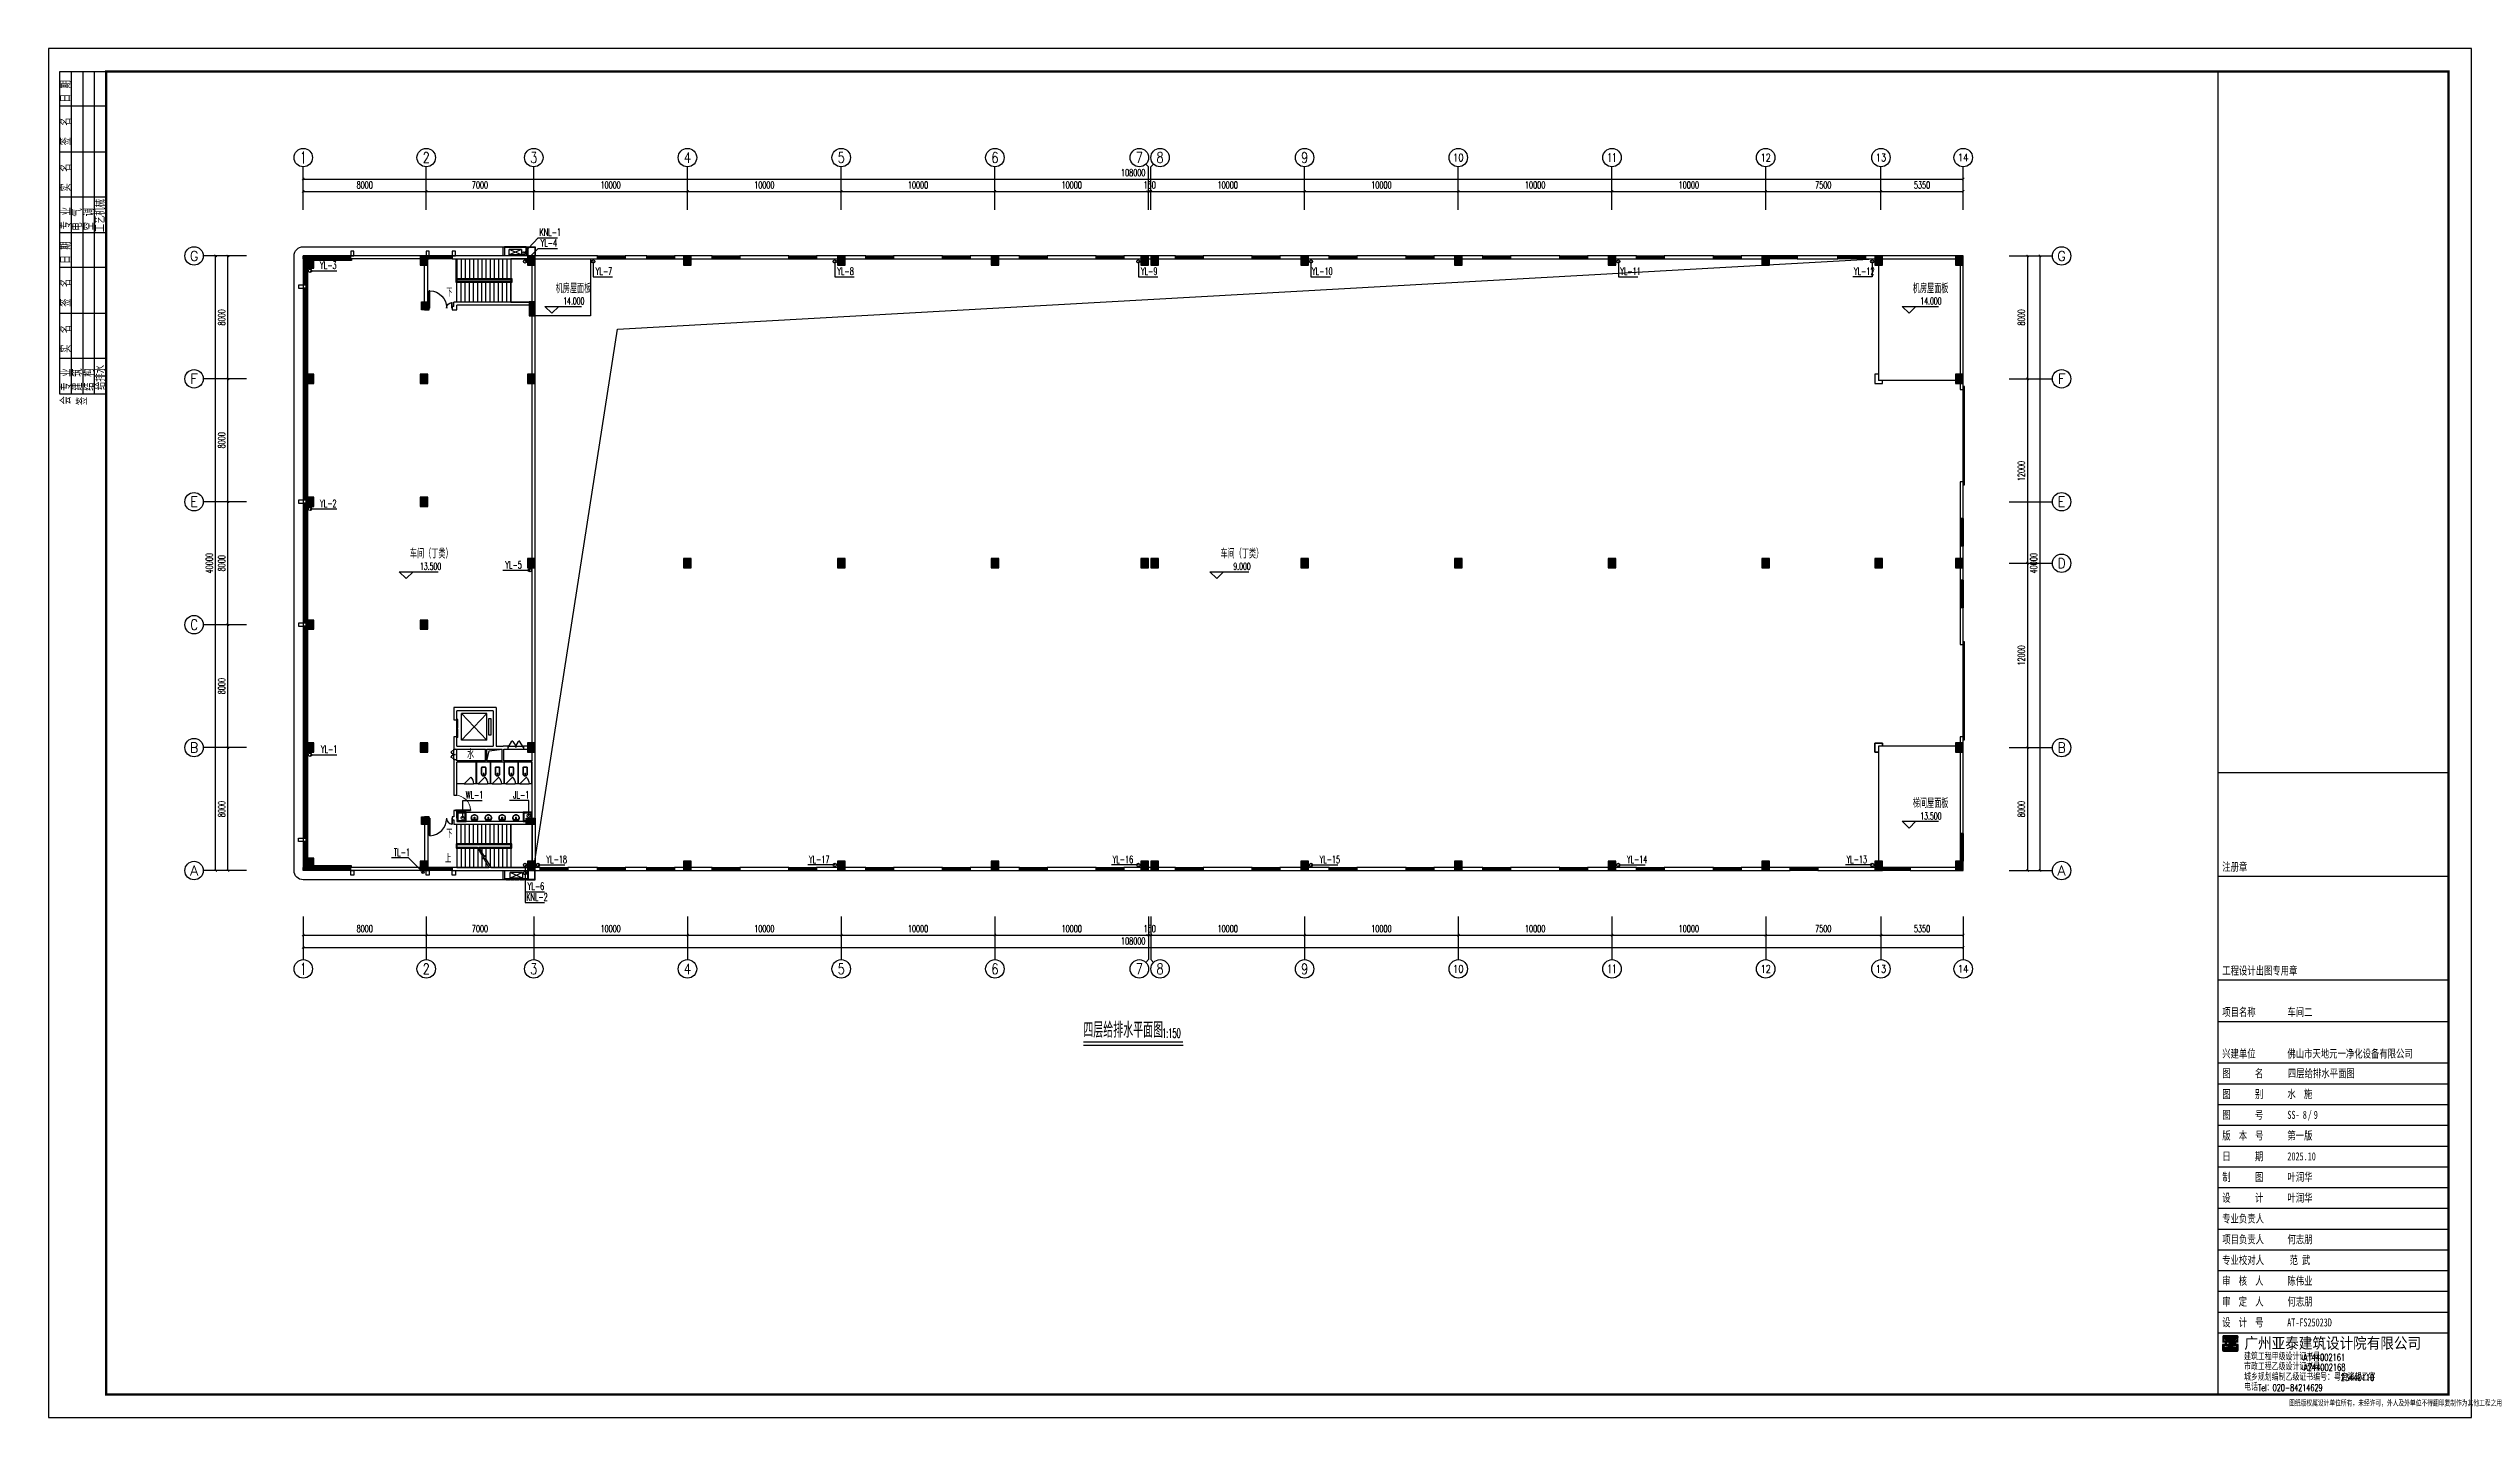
# Model space of a CAD drawing. Extents: x -620248 to 571765, y -684907 to -323071.
# Drawn here: x 248784 to 406434, y -431204 to -342104 of the extents above; entities that cross this region are included whole.
import ezdxf
from ezdxf.enums import TextEntityAlignment as Align

# ---------------------------------------------------------------- set-up
doc = ezdxf.new("R2010")
doc.units = 0
doc.header["$LTSCALE"] = 1000
doc.header["$MEASUREMENT"] = 0
doc.linetypes.add('DASH', pattern=[0.35, 0.25, -0.1])
for name, color, linetype in [('2', 2, 'Continuous'), ('4', 4, 'Continuous'), ('9', 9, 'Continuous'), ('AC', 252, 'Continuous'), ('AXIS', 3, 'Continuous'), ('AXIS_TEXT', 7, 'Continuous'), ('DIM_ELEV', 3, 'Continuous'), ('DIM_LEAD', 3, 'Continuous'), ('DIM_SYMB', 3, 'Continuous'), ('EVTR', 2, 'Continuous'), ('K+T', 252, 'Continuous'), ('PUB_HATCH', 8, 'Continuous'), ('PUB_TITLE', 4, 'Continuous'), ('STAIR', 2, 'Continuous'), ('TWT_LEAD', 3, 'Continuous'), ('TWT_TEXT', 7, 'Continuous'), ('VPIPE-污水', 5, 'DASH'), ('VPIPE-给水', 1, 'Continuous'), ('VPIPE-雨水', 222, 'DASH'), ('WALL', 7, 'Continuous'), ('WINDOW', 4, 'Continuous'), ('框', 130, 'Continuous')]:
    doc.layers.add(name, color=color, linetype=linetype)
doc.styles.add('-宋体', font='simsun_0.shx', dxfattribs={"width": 0.8})
doc.styles.add('_TCH_AXIS', font='COMPLEX', dxfattribs={"bigfont": 'GBCBIG'})
doc.styles.add('_TCH_DIM', font='SIMPLEX.shx', dxfattribs={"width": 0.8, "bigfont": 'GBCBIG.shx'})
doc.styles.add('_TCH_DIM_T3', font='SIMPLEX.shx', dxfattribs={"width": 0.564706, "bigfont": 'GBCBIG.shx'})
doc.styles.add('COMPLEX', font='COMPLEX')
doc.styles.add('TBC', font='simhei_0.shx', dxfattribs={"width": 0.9})
doc.styles.add('天正', font='SIMPLEX.shx', dxfattribs={"width": 0.7, "bigfont": 'HZTXT.shx'})
doc.dimstyles.new('_TCH_ARCH&&150', dxfattribs={"dimtxt": 446.25, "dimasz": 150, "dimexe": 375, "dimexo": 450, "dimgap": 189.375, "dimtad": 1, "dimdec": 0, "dimzin": 0, "dimdsep": 46, "dimtxsty": '_TCH_DIM_T3', "dimblk": 'ARCHTICK', "dimcen": 0.09, "dimclrt": 7, "dimazin": 2, "dimtfac": 1, "dimtdec": 0, "dimtix": 1, "dimtmove": 2, "dimatfit": 3, "dimfxl": 1, "dimtolj": 1, "dimtzin": 0, "dimarcsym": 0})

msp = doc.modelspace()

# ---------------------------------------------------------------- texts
at = {"layer": 'DIM_SYMB', "color": 7}
for s, height, style, width, p in [('四层给排水平面图', 1012.77, '_TCH_DIM', 0.8, (316114.8, -406485.8)), ('1:150', 600, '天正', 0.525, (321239.7, -406485.8))]:
    msp.add_text(s, height=height, dxfattribs=dict(at, style=style, width=width)).set_placement(p)
at = {"layer": 'PUB_TITLE', "style": '-宋体', "width": 0.74}
msp.add_text('四层给排水平面图', height=525, dxfattribs=at).set_placement((394483.7, -409062.8))
at = {"layer": 'PUB_TITLE', "color": 4, "style": '-宋体', "width": 0.74}
msp.add_text('8', height=525, dxfattribs=at).set_placement((395586.5, -411761.9), align=Align.CENTER)
at = {"layer": 'TWT_LEAD', "color": 7, "style": '天正', "width": 0.525}
for s, p in [('KNL-1', (280728.9, -354300.5)), ('YL-4', (280806.9, -355000.5)), ('YL-3', (266458.8, -356450.4)), ('YL-7', (284394, -356847.1)), ('YL-8', (300113.1, -356847.1)), ('YL-9', (319869.1, -356847.1)), ('YL-10', (330998, -356847.1)), ('YL-11', (351052, -356847.1)), ('YL-12', (366255.4, -356847.1)), ('YL-2', (266458.8, -371950.4)), ('YL-5', (278515.3, -375950.4)), ('YL-1', (266512.8, -387950.4)), ('WL-1', (275933.1, -390922.7)), ('JL-1', (279019.4, -390922.7)), ('TL-1', (271258.7, -394658.8)), ('YL-18', (281184.1, -395119.4)), ('YL-17', (298269.3, -395119.4)), ('YL-16', (318025.3, -395119.4)), ('YL-15', (331484.1, -395119.4)), ('YL-14', (351478.1, -395119.4)), ('YL-13', (365769.3, -395119.4)), ('YL-6', (279969.1, -396870.4))]:
    msp.add_text(s, height=480, dxfattribs=at).set_placement(p)
at = {"layer": 'TWT_TEXT', "style": '天正', "width": 0.525}
msp.add_text('KNL-2', height=480, dxfattribs=at).set_placement((279867.4, -397566.8))

# ---------------------------------------------------------------- blocks, each defined once
blk = doc.blocks.new('A$C58C370F3')
at = {"layer": 'K+T'}
for points in [[(465, 138), (59, 138, 0.3881895), (0, 88), (0, -88, 0.3881895), (59, -138), (465, -138, 0.9789497)], [(465, 118), (58, 118, 0.3820166), (20, 86), (20, -86, 0.3820166), (58, -118), (465, -118, 0.9772552)]]:
    blk.add_lwpolyline(points, format="xyb", close=True, dxfattribs=at)
blk.add_circle((462, 0), 40, dxfattribs=at)
blk = doc.blocks.new('$DorLib2D$00000114')
at = {"color": 0}
blk.add_line((0.5, 0), (-0.21, 0.71), dxfattribs=at)
blk.add_arc((0.5, 0), 1, 135, 180, dxfattribs=at)
blk = doc.blocks.new('A$C03CD7C06')
at = {"layer": 'K+T'}
for p, q in [((-350, 1410), (-460, 1410)), ((-460, 1410), (-460, 0)), ((-440, 0), (-460, 0)), ((-440, 1390), (-350, 1390)), ((-440, 1390), (-440, 0)), ((-350, 1410), (250, 1410)), ((-350, 1390), (-350, 1410)), ((460, 1410), (250, 1410)), ((250, 1410), (250, 1390)), ((250, 1390), (440, 1390)), ((440, 1390), (440, 0)), ((460, 0), (440, 0)), ((460, 1410), (460, 0))]:
    blk.add_line(p, q, dxfattribs=at)
at = {"layer": 'K+T', "xscale": 600, "yscale": 600, "zscale": -600, "rotation": 180}
blk.add_blockref('$DorLib2D$00000114', (-50, 1400), dxfattribs=at)
at = {"layer": 'K+T', "rotation": 90}
blk.add_blockref('A$C58C370F3', (0, 310), dxfattribs=at)
blk = doc.blocks.new('A$C545B6328')
at = {"layer": 'AC'}
for p, q in [((400, 450), (-400, 450)), ((-400, 450), (-400, 100)), ((400, 450), (-400, 100)), ((400, 100), (-400, 450)), ((400, 100), (-400, 100)), ((400, 100), (400, 450))]:
    blk.add_line(p, q, dxfattribs=at)
blk = doc.blocks.new('A$C1dab9271')
h = blk.add_hatch(color=256)
h.dxf.hatch_style = 1
h.paths.add_polyline_path([(14741, 41038), (15141, 41038), (15141, 40538), (14741, 40538)])
h = blk.add_hatch(color=256)
h.dxf.hatch_style = 1
h.paths.add_polyline_path([(22141, 41038), (21741, 41038), (21741, 40138), (22141, 40138)])
h = blk.add_hatch(color=256)
h.dxf.hatch_style = 1
h.paths.add_polyline_path([(14741, 7538), (15141, 7538), (15141, 7038), (14741, 7038)])
h = blk.add_hatch(color=256)
h.dxf.hatch_style = 1
h.paths.add_polyline_path([(21541, 7438), (22141, 7438), (22141, 7038), (21541, 7038)])
at = {"layer": 'PUB_HATCH'}
for points in [[(7241, 43238), (7741, 43238), (7741, 43838), (7241, 43838)], [(14641, 43438), (15141, 43438), (15141, 44038), (14641, 44038)], [(21641, 43438), (22141, 43438), (22141, 44038), (21641, 44038)], [(31791, 43438), (32291, 43438), (32291, 44038), (31791, 44038)], [(41791, 43438), (42291, 43438), (42291, 44038), (41791, 44038)], [(51791, 43438), (52291, 43438), (52291, 44038), (51791, 44038)], [(61541, 43438), (62041, 43438), (62041, 44038), (61541, 44038)], [(62191, 43438), (62691, 43438), (62691, 44038), (62191, 44038)], [(71941, 43438), (72441, 43438), (72441, 44038), (71941, 44038)], [(81941, 43438), (82441, 43438), (82441, 44038), (81941, 44038)], [(91941, 43438), (92441, 43438), (92441, 44038), (91941, 44038)], [(101941, 43438), (102441, 43438), (102441, 44038), (101941, 44038)], [(109291, 43438), (109791, 43438), (109791, 44038), (109291, 44038)], [(114541, 43438), (115041, 43438), (115041, 44038), (114541, 44038)], [(7241, 35738), (7741, 35738), (7741, 36338), (7241, 36338)], [(14641, 35738), (15141, 35738), (15141, 36338), (14641, 36338)], [(21641, 35738), (22141, 35738), (22141, 36338), (21641, 36338)], [(114541, 35738), (115041, 35738), (115041, 36338), (114541, 36338)], [(7241, 27738), (7741, 27738), (7741, 28338), (7241, 28338)], [(14641, 27738), (15141, 27738), (15141, 28338), (14641, 28338)], [(21641, 23738), (22141, 23738), (22141, 24338), (21641, 24338)], [(31791, 23738), (32291, 23738), (32291, 24338), (31791, 24338)], [(41791, 23738), (42291, 23738), (42291, 24338), (41791, 24338)], [(51791, 23738), (52291, 23738), (52291, 24338), (51791, 24338)], [(61541, 23738), (62041, 23738), (62041, 24338), (61541, 24338)], [(62191, 23738), (62691, 23738), (62691, 24338), (62191, 24338)], [(71941, 23738), (72441, 23738), (72441, 24338), (71941, 24338)], [(81941, 23738), (82441, 23738), (82441, 24338), (81941, 24338)], [(91941, 23738), (92441, 23738), (92441, 24338), (91941, 24338)], [(101941, 23738), (102441, 23738), (102441, 24338), (101941, 24338)], [(109291, 23738), (109791, 23738), (109791, 24338), (109291, 24338)], [(114541, 23738), (115041, 23738), (115041, 24338), (114541, 24338)], [(7241, 19738), (7741, 19738), (7741, 20338), (7241, 20338)], [(14641, 19738), (15141, 19738), (15141, 20338), (14641, 20338)], [(7241, 11738), (7741, 11738), (7741, 12338), (7241, 12338)], [(14641, 11738), (15141, 11738), (15141, 12338), (14641, 12338)], [(21641, 11738), (22141, 11738), (22141, 12338), (21641, 12338)], [(114541, 11738), (115041, 11738), (115041, 12338), (114541, 12338)], [(7241, 4238), (7741, 4238), (7741, 4838), (7241, 4838)], [(14641, 4038), (15141, 4038), (15141, 4638), (14641, 4638)], [(21641, 4038), (22141, 4038), (22141, 4638), (21641, 4638)], [(31791, 4038), (32291, 4038), (32291, 4638), (31791, 4638)], [(41791, 4038), (42291, 4038), (42291, 4638), (41791, 4638)], [(51791, 4038), (52291, 4038), (52291, 4638), (51791, 4638)], [(61541, 4038), (62041, 4038), (62041, 4638), (61541, 4638)], [(62191, 4038), (62691, 4038), (62691, 4638), (62191, 4638)], [(71941, 4038), (72441, 4038), (72441, 4638), (71941, 4638)], [(81941, 4038), (82441, 4038), (82441, 4638), (81941, 4638)], [(91941, 4038), (92441, 4038), (92441, 4638), (91941, 4638)], [(101941, 4038), (102441, 4038), (102441, 4638), (101941, 4638)], [(109291, 4038), (109791, 4038), (109791, 4638), (109291, 4638)], [(114541, 4038), (115041, 4038), (115041, 4638), (114541, 4638)]]:
    blk.add_hatch(color=7, dxfattribs=at).paths.add_polyline_path(points)
for points in [[(14741, 41038), (15141, 41038), (15141, 40538), (14741, 40538)], [(22141, 41038), (21741, 41038), (21741, 40138), (22141, 40138)], [(14741, 7538), (15141, 7538), (15141, 7038), (14741, 7038)], [(21541, 7438), (22141, 7438), (22141, 7038), (21541, 7038)]]:
    blk.add_lwpolyline(points, close=True)
at = {"layer": 'WALL'}
for points in [[(7741, 43838), (7241, 43838), (7241, 43238), (7741, 43238)], [(15141, 44038), (14641, 44038), (14641, 43438), (15141, 43438)], [(22141, 44038), (21641, 44038), (21641, 43438), (22141, 43438)], [(32291, 44038), (31791, 44038), (31791, 43438), (32291, 43438)], [(42291, 44038), (41791, 44038), (41791, 43438), (42291, 43438)], [(52291, 44038), (51791, 44038), (51791, 43438), (52291, 43438)], [(62041, 44038), (61541, 44038), (61541, 43438), (62041, 43438)], [(62691, 44038), (62191, 44038), (62191, 43438), (62691, 43438)], [(72441, 44038), (71941, 44038), (71941, 43438), (72441, 43438)], [(82441, 44038), (81941, 44038), (81941, 43438), (82441, 43438)], [(92441, 44038), (91941, 44038), (91941, 43438), (92441, 43438)], [(102441, 44038), (101941, 44038), (101941, 43438), (102441, 43438)], [(109791, 44038), (109291, 44038), (109291, 43438), (109791, 43438)], [(115041, 44038), (114541, 44038), (114541, 43438), (115041, 43438)], [(7741, 36338), (7241, 36338), (7241, 35738), (7741, 35738)], [(15141, 36338), (14641, 36338), (14641, 35738), (15141, 35738)], [(22141, 36338), (21641, 36338), (21641, 35738), (22141, 35738)], [(115041, 36338), (114541, 36338), (114541, 35738), (115041, 35738)], [(7741, 28338), (7241, 28338), (7241, 27738), (7741, 27738)], [(15141, 28338), (14641, 28338), (14641, 27738), (15141, 27738)], [(22141, 24338), (21641, 24338), (21641, 23738), (22141, 23738)], [(32291, 24338), (31791, 24338), (31791, 23738), (32291, 23738)], [(42291, 24338), (41791, 24338), (41791, 23738), (42291, 23738)], [(52291, 24338), (51791, 24338), (51791, 23738), (52291, 23738)], [(62041, 24338), (61541, 24338), (61541, 23738), (62041, 23738)], [(62691, 24338), (62191, 24338), (62191, 23738), (62691, 23738)], [(72441, 24338), (71941, 24338), (71941, 23738), (72441, 23738)], [(82441, 24338), (81941, 24338), (81941, 23738), (82441, 23738)], [(92441, 24338), (91941, 24338), (91941, 23738), (92441, 23738)], [(102441, 24338), (101941, 24338), (101941, 23738), (102441, 23738)], [(109791, 24338), (109291, 24338), (109291, 23738), (109791, 23738)], [(115041, 24338), (114541, 24338), (114541, 23738), (115041, 23738)], [(7741, 20338), (7241, 20338), (7241, 19738), (7741, 19738)], [(15141, 20338), (14641, 20338), (14641, 19738), (15141, 19738)], [(7741, 12338), (7241, 12338), (7241, 11738), (7741, 11738)], [(15141, 12338), (14641, 12338), (14641, 11738), (15141, 11738)], [(22141, 12338), (21641, 12338), (21641, 11738), (22141, 11738)], [(115041, 12338), (114541, 12338), (114541, 11738), (115041, 11738)], [(7741, 4838), (7241, 4838), (7241, 4238), (7741, 4238)], [(15141, 4638), (14641, 4638), (14641, 4038), (15141, 4038)], [(22141, 4638), (21641, 4638), (21641, 4038), (22141, 4038)], [(32291, 4638), (31791, 4638), (31791, 4038), (32291, 4038)], [(42291, 4638), (41791, 4638), (41791, 4038), (42291, 4038)], [(52291, 4638), (51791, 4638), (51791, 4038), (52291, 4038)], [(62041, 4638), (61541, 4638), (61541, 4038), (62041, 4038)], [(62691, 4638), (62191, 4638), (62191, 4038), (62691, 4038)], [(72441, 4638), (71941, 4638), (71941, 4038), (72441, 4038)], [(82441, 4638), (81941, 4638), (81941, 4038), (82441, 4038)], [(92441, 4638), (91941, 4638), (91941, 4038), (92441, 4038)], [(102441, 4638), (101941, 4638), (101941, 4038), (102441, 4038)], [(109791, 4638), (109291, 4638), (109291, 4038), (109791, 4038)], [(115041, 4638), (114541, 4638), (114541, 4038), (115041, 4038)]]:
    blk.add_lwpolyline(points, close=True, dxfattribs=at)
blk = doc.blocks.new('$TCHSYS$WIN2D')
for p, q in [((-0.5, 0.5), (0.5, 0.5)), ((-0.5, 0.5), (-0.5, -0.5)), ((0.5, 0.5), (0.5, -0.5)), ((0.5, 0.167), (-0.5, 0.167)), ((0.5, -0.167), (-0.5, -0.167)), ((-0.5, -0.5), (0.5, -0.5))]:
    blk.add_line(p, q)
blk = doc.blocks.new('$DorLib2D$00000225')
at = {"color": 0}
for p, q in [((-0.5, 0), (-0.5, 0.25)), ((-0.48, 0.25), (-0.5, 0.25)), ((-0.48, 0), (-0.48, 0.25)), ((0.48, 0), (0.48, 0.75)), ((0.48, 0.75), (0.5, 0.75)), ((0.5, 0), (0.5, 0.75)), ((-0.48, 0), (-0.5, 0)), ((0.48, 0), (0.5, 0))]:
    blk.add_line(p, q, dxfattribs=at)
for centre, radius, start, end in [((-0.5, 0), 0.251, 359.7899, 84.0974), ((0.5, 0), 0.755, 92.2493, 179.7238)]:
    blk.add_arc(centre, radius, start, end, dxfattribs=at)
blk = doc.blocks.new('$DorLib2D$00000001')
for p, q in [((0.45, 0.975), (0.5, 0.975)), ((0.45, 0), (0.45, 0.975)), ((0.5, 0), (0.45, 0)), ((0.5, 0), (0.5, 0.975))]:
    blk.add_line(p, q)
at = {"lineweight": 13}
blk.add_arc((0.475, 0), 0.975, 91.46928, 180, dxfattribs=at)
blk = doc.blocks.new('$lvtry$00000179')
at = {"color": 0, "linetype": 'ByBlock'}
for p, q in [((-32, -102), (-92, -102)), ((-13, -178), (-40, -70)), ((35, -64), (-35, -64)), ((13, -178), (-13, -178)), ((40, -70), (13, -178)), ((92, -102), (32, -102))]:
    blk.add_line(p, q, dxfattribs=at)
blk.add_lwpolyline([(0, -406, 0.0884254), (89, -391, 0.0937383), (162, -347, 0.1023764), (212, -280, 0.1094505), (229, -203, 0.1094521), (212, -127, 0.1023764), (162, -60, 0.0937383), (89, -16, 0.0884229), (0, 0, 0.0884272), (-89, -16, 0.0937383), (-162, -60, 0.1023764), (-212, -127, 0.1094516), (-229, -203, 0.109451), (-212, -280, 0.1023764), (-162, -347, 0.0937383), (-89, -391, 0.0884247)], format="xyb", close=True, dxfattribs=at)
for centre, radius in [((-64, -76), 20.4), ((-64, -76), 15.4), ((0, -229), 25.4), ((63, -76), 20.4), ((63, -76), 15.4)]:
    blk.add_circle(centre, radius, dxfattribs=at)
for centre, radius, start, end in [((-88, -229), 116, 151.0888, 180), ((-88, -229), 116, 180, 208.9112), ((-45, -252), 164, 126.8699, 151.0888), ((-45, -205), 164, 208.9112, 233.1301), ((-18, -288), 210, 123.90451, 126.8699), ((-18, -169), 210, 233.1301, 252.74206), ((-92, -178), 76.2, 90, 123.90451), ((0, -111), 270, 252.74206, 270), ((-35, -68), 5, 90, 194.03624), ((0, -111), 270, 270, 287.25794), ((35, -68), 5, 345.96376, 90), ((18, -169), 210, 287.25794, 306.8699), ((92, -178), 76.2, 57.74019, 90), ((45, -252), 164, 28.9112, 57.74019), ((45, -205), 164, 306.8699, 331.0888), ((88, -229), 116, 0, 28.9112), ((88, -229), 116, 331.0888, 0)]:
    blk.add_arc(centre, radius, start, end, dxfattribs=at)
at = {"color": 0}
for p in [(0, -76), (0, -229)]:
    blk.add_point(p, dxfattribs=at)
blk = doc.blocks.new('$WINLIB2D$00000001')
at = {"color": 0}
for points in [[(-0.5, 0.5), (-0.5, -0.5)], [(-0.5, 0.5), (0.5, 0.5)], [(0.5, 0.17), (-0.5, 0.17)], [(0.5, -0.5), (0.5, 0.5)], [(0.5, -0.17), (-0.5, -0.17)], [(-0.5, -0.5), (0.5, -0.5)]]:
    blk.add_lwpolyline(points, dxfattribs=at)
blk = doc.blocks.new('$DorLib2D$00000126')
at = {"color": 0, "linetype": 'Continuous'}
for p, q in [((-0.532, 0.5), (-0.532, 0.9)), ((0.532, 0.9), (0.532, 0.5))]:
    blk.add_line(p, q, dxfattribs=at)
at = {"color": 0, "linetype": 'DASH'}
for p, q in [((-0.532, 0.9), (0.532, 0.9)), ((-0.532, 0.5), (0.532, 0.5))]:
    blk.add_line(p, q, dxfattribs=at)
blk = doc.blocks.new('$DORLIB2D$00000127')
at = {"color": 0}
for points in [[(-0.53, 0.79), (-0.53, 0.69)], [(-0.03, 0.79), (-0.53, 0.79)], [(-0.03, 0.69), (-0.53, 0.69)], [(0.5, 0.5), (-0.5, 0.5)], [(-0.03, 0.79), (-0.03, 0.69)], [(0.53, 0.79), (0.03, 0.79)], [(0.03, 0.79), (0.03, 0.69)], [(0.53, 0.69), (0.03, 0.69)], [(0.53, 0.79), (0.53, 0.69)]]:
    blk.add_lwpolyline(points, dxfattribs=at)
blk = doc.blocks.new('$DorLib2D$00000231')
at = {"color": 0}
for p, q in [((-0.5, 0), (-0.25, 0.43)), ((0.5, 0), (0.25, 0.43))]:
    blk.add_line(p, q, dxfattribs=at)
for centre, start, end in [((-0.5, 0), 0, 60), ((0.5, 0), 120, 180)]:
    blk.add_arc(centre, 0.5, start, end, dxfattribs=at)
blk = doc.blocks.new('_ArchTick')
at = {"color": 0, "linetype": 'ByBlock', "const_width": 0.4}
blk.add_lwpolyline([(-0.5, -0.5), (0.5, 0.5)], dxfattribs=at)
blk = doc.blocks.new('*D329')
at = {"layer": 'AXIS', "color": 0, "lineweight": -2, "transparency": 16777216}
for p, q in [((7700, 3550), (7700, 1625)), ((115700, 3550), (115700, 1625)), ((7700, 2000), (115700, 2000))]:
    blk.add_line(p, q, dxfattribs=at)
at = {"layer": 'Defpoints', "color": 0, "transparency": 16777216}
for p in [(7700, 4000), (115700, 4000), (115700, 2000)]:
    blk.add_point(p, dxfattribs=at)
at = {"layer": 'AXIS', "color": 0, "lineweight": -2, "transparency": 16777216, "xscale": 150, "yscale": 150, "zscale": 150, "rotation": 180}
blk.add_blockref('_ArchTick', (7700, 2000), dxfattribs=at)
at = {"layer": 'AXIS', "color": 0, "lineweight": -2, "transparency": 16777216, "xscale": 150, "yscale": 150, "zscale": 150}
blk.add_blockref('_ArchTick', (115700, 2000), dxfattribs=at)
at = {"layer": 'AXIS', "color": 7, "transparency": 16777216, "insert": (61700, 2413), "char_height": 446.2, "attachment_point": 5, "style": '_TCH_DIM_T3'}
blk.add_mtext('\\A1;108000', dxfattribs=at)
blk = doc.blocks.new('*D330')
at = {"layer": 'AXIS', "color": 0, "lineweight": -2, "transparency": 16777216}
for p, q in [((7700, 3550), (7700, 2425)), ((15700, 3550), (15700, 2425)), ((7700, 2800), (15700, 2800))]:
    blk.add_line(p, q, dxfattribs=at)
at = {"layer": 'Defpoints', "color": 0, "transparency": 16777216}
for p in [(7700, 4000), (15700, 4000), (15700, 2800)]:
    blk.add_point(p, dxfattribs=at)
at = {"layer": 'AXIS', "color": 0, "lineweight": -2, "transparency": 16777216, "xscale": 150, "yscale": 150, "zscale": 150, "rotation": 180}
blk.add_blockref('_ArchTick', (7700, 2800), dxfattribs=at)
at = {"layer": 'AXIS', "color": 0, "lineweight": -2, "transparency": 16777216, "xscale": 150, "yscale": 150, "zscale": 150}
blk.add_blockref('_ArchTick', (15700, 2800), dxfattribs=at)
at = {"layer": 'AXIS', "color": 7, "transparency": 16777216, "insert": (11700, 3213), "char_height": 446.2, "attachment_point": 5, "style": '_TCH_DIM_T3'}
blk.add_mtext('\\A1;8000', dxfattribs=at)
blk = doc.blocks.new('*D331')
at = {"layer": 'AXIS', "color": 0, "lineweight": -2, "transparency": 16777216}
for p, q in [((15700, 3550), (15700, 2425)), ((22700, 3550), (22700, 2425)), ((15700, 2800), (22700, 2800))]:
    blk.add_line(p, q, dxfattribs=at)
at = {"layer": 'Defpoints', "color": 0, "transparency": 16777216}
for p in [(15700, 4000), (22700, 4000), (22700, 2800)]:
    blk.add_point(p, dxfattribs=at)
at = {"layer": 'AXIS', "color": 0, "lineweight": -2, "transparency": 16777216, "xscale": 150, "yscale": 150, "zscale": 150, "rotation": 180}
blk.add_blockref('_ArchTick', (15700, 2800), dxfattribs=at)
at = {"layer": 'AXIS', "color": 0, "lineweight": -2, "transparency": 16777216, "xscale": 150, "yscale": 150, "zscale": 150}
blk.add_blockref('_ArchTick', (22700, 2800), dxfattribs=at)
at = {"layer": 'AXIS', "color": 7, "transparency": 16777216, "insert": (19200, 3213), "char_height": 446.2, "attachment_point": 5, "style": '_TCH_DIM_T3'}
blk.add_mtext('\\A1;7000', dxfattribs=at)
blk = doc.blocks.new('*D332')
at = {"layer": 'AXIS', "color": 0, "lineweight": -2, "transparency": 16777216}
for p, q in [((22700, 3550), (22700, 2425)), ((32700, 3550), (32700, 2425)), ((22700, 2800), (32700, 2800))]:
    blk.add_line(p, q, dxfattribs=at)
at = {"layer": 'Defpoints', "color": 0, "transparency": 16777216}
for p in [(22700, 4000), (32700, 4000), (32700, 2800)]:
    blk.add_point(p, dxfattribs=at)
at = {"layer": 'AXIS', "color": 0, "lineweight": -2, "transparency": 16777216, "xscale": 150, "yscale": 150, "zscale": 150, "rotation": 180}
blk.add_blockref('_ArchTick', (22700, 2800), dxfattribs=at)
at = {"layer": 'AXIS', "color": 0, "lineweight": -2, "transparency": 16777216, "xscale": 150, "yscale": 150, "zscale": 150}
blk.add_blockref('_ArchTick', (32700, 2800), dxfattribs=at)
at = {"layer": 'AXIS', "color": 7, "transparency": 16777216, "insert": (27700, 3213), "char_height": 446.2, "attachment_point": 5, "style": '_TCH_DIM_T3'}
blk.add_mtext('\\A1;10000', dxfattribs=at)
blk = doc.blocks.new('*D333')
at = {"layer": 'AXIS', "color": 0, "lineweight": -2, "transparency": 16777216}
for p, q in [((32700, 3550), (32700, 2425)), ((42700, 3550), (42700, 2425)), ((32700, 2800), (42700, 2800))]:
    blk.add_line(p, q, dxfattribs=at)
at = {"layer": 'Defpoints', "color": 0, "transparency": 16777216}
for p in [(32700, 4000), (42700, 4000), (42700, 2800)]:
    blk.add_point(p, dxfattribs=at)
at = {"layer": 'AXIS', "color": 0, "lineweight": -2, "transparency": 16777216, "xscale": 150, "yscale": 150, "zscale": 150, "rotation": 180}
blk.add_blockref('_ArchTick', (32700, 2800), dxfattribs=at)
at = {"layer": 'AXIS', "color": 0, "lineweight": -2, "transparency": 16777216, "xscale": 150, "yscale": 150, "zscale": 150}
blk.add_blockref('_ArchTick', (42700, 2800), dxfattribs=at)
at = {"layer": 'AXIS', "color": 7, "transparency": 16777216, "insert": (37700, 3213), "char_height": 446.2, "attachment_point": 5, "style": '_TCH_DIM_T3'}
blk.add_mtext('\\A1;10000', dxfattribs=at)
blk = doc.blocks.new('*D334')
at = {"layer": 'AXIS', "color": 0, "lineweight": -2, "transparency": 16777216}
for p, q in [((42700, 3550), (42700, 2425)), ((52700, 3550), (52700, 2425)), ((42700, 2800), (52700, 2800))]:
    blk.add_line(p, q, dxfattribs=at)
at = {"layer": 'Defpoints', "color": 0, "transparency": 16777216}
for p in [(42700, 4000), (52700, 4000), (52700, 2800)]:
    blk.add_point(p, dxfattribs=at)
at = {"layer": 'AXIS', "color": 0, "lineweight": -2, "transparency": 16777216, "xscale": 150, "yscale": 150, "zscale": 150, "rotation": 180}
blk.add_blockref('_ArchTick', (42700, 2800), dxfattribs=at)
at = {"layer": 'AXIS', "color": 0, "lineweight": -2, "transparency": 16777216, "xscale": 150, "yscale": 150, "zscale": 150}
blk.add_blockref('_ArchTick', (52700, 2800), dxfattribs=at)
at = {"layer": 'AXIS', "color": 7, "transparency": 16777216, "insert": (47700, 3213), "char_height": 446.2, "attachment_point": 5, "style": '_TCH_DIM_T3'}
blk.add_mtext('\\A1;10000', dxfattribs=at)
blk = doc.blocks.new('*D335')
at = {"layer": 'AXIS', "color": 0, "lineweight": -2, "transparency": 16777216}
for p, q in [((52700, 3550), (52700, 2425)), ((62700, 3550), (62700, 2425)), ((52700, 2800), (62700, 2800))]:
    blk.add_line(p, q, dxfattribs=at)
at = {"layer": 'Defpoints', "color": 0, "transparency": 16777216}
for p in [(52700, 4000), (62700, 4000), (62700, 2800)]:
    blk.add_point(p, dxfattribs=at)
at = {"layer": 'AXIS', "color": 0, "lineweight": -2, "transparency": 16777216, "xscale": 150, "yscale": 150, "zscale": 150, "rotation": 180}
blk.add_blockref('_ArchTick', (52700, 2800), dxfattribs=at)
at = {"layer": 'AXIS', "color": 0, "lineweight": -2, "transparency": 16777216, "xscale": 150, "yscale": 150, "zscale": 150}
blk.add_blockref('_ArchTick', (62700, 2800), dxfattribs=at)
at = {"layer": 'AXIS', "color": 7, "transparency": 16777216, "insert": (57700, 3213), "char_height": 446.2, "attachment_point": 5, "style": '_TCH_DIM_T3'}
blk.add_mtext('\\A1;10000', dxfattribs=at)
blk = doc.blocks.new('*D336')
at = {"layer": 'AXIS', "color": 0, "lineweight": -2, "transparency": 16777216}
for p, q in [((62700, 3550), (62700, 2425)), ((62850, 3550), (62850, 2425)), ((62700, 2800), (62550, 2800)), ((62700, 2800), (62850, 2800)), ((62850, 2800), (63000, 2800))]:
    blk.add_line(p, q, dxfattribs=at)
at = {"layer": 'Defpoints', "color": 0, "transparency": 16777216}
for p in [(62700, 4000), (62850, 4000), (62850, 2800)]:
    blk.add_point(p, dxfattribs=at)
at = {"layer": 'AXIS', "color": 0, "lineweight": -2, "transparency": 16777216, "xscale": 150, "yscale": 150, "zscale": 150}
blk.add_blockref('_ArchTick', (62700, 2800), dxfattribs=at)
at = {"layer": 'AXIS', "color": 0, "lineweight": -2, "transparency": 16777216, "xscale": 150, "yscale": 150, "zscale": 150, "rotation": 180}
blk.add_blockref('_ArchTick', (62850, 2800), dxfattribs=at)
at = {"layer": 'AXIS', "color": 7, "transparency": 16777216, "insert": (62775, 3213), "char_height": 446.2, "attachment_point": 5, "style": '_TCH_DIM_T3'}
blk.add_mtext('\\A1;150', dxfattribs=at)
blk = doc.blocks.new('*D337')
at = {"layer": 'AXIS', "color": 0, "lineweight": -2, "transparency": 16777216}
for p, q in [((62850, 3550), (62850, 2425)), ((72850, 3550), (72850, 2425)), ((62850, 2800), (72850, 2800))]:
    blk.add_line(p, q, dxfattribs=at)
at = {"layer": 'Defpoints', "color": 0, "transparency": 16777216}
for p in [(62850, 4000), (72850, 4000), (72850, 2800)]:
    blk.add_point(p, dxfattribs=at)
at = {"layer": 'AXIS', "color": 0, "lineweight": -2, "transparency": 16777216, "xscale": 150, "yscale": 150, "zscale": 150, "rotation": 180}
blk.add_blockref('_ArchTick', (62850, 2800), dxfattribs=at)
at = {"layer": 'AXIS', "color": 0, "lineweight": -2, "transparency": 16777216, "xscale": 150, "yscale": 150, "zscale": 150}
blk.add_blockref('_ArchTick', (72850, 2800), dxfattribs=at)
at = {"layer": 'AXIS', "color": 7, "transparency": 16777216, "insert": (67850, 3213), "char_height": 446.2, "attachment_point": 5, "style": '_TCH_DIM_T3'}
blk.add_mtext('\\A1;10000', dxfattribs=at)
blk = doc.blocks.new('*D338')
at = {"layer": 'AXIS', "color": 0, "lineweight": -2, "transparency": 16777216}
for p, q in [((72850, 3550), (72850, 2425)), ((82850, 3550), (82850, 2425)), ((72850, 2800), (82850, 2800))]:
    blk.add_line(p, q, dxfattribs=at)
at = {"layer": 'Defpoints', "color": 0, "transparency": 16777216}
for p in [(72850, 4000), (82850, 4000), (82850, 2800)]:
    blk.add_point(p, dxfattribs=at)
at = {"layer": 'AXIS', "color": 0, "lineweight": -2, "transparency": 16777216, "xscale": 150, "yscale": 150, "zscale": 150, "rotation": 180}
blk.add_blockref('_ArchTick', (72850, 2800), dxfattribs=at)
at = {"layer": 'AXIS', "color": 0, "lineweight": -2, "transparency": 16777216, "xscale": 150, "yscale": 150, "zscale": 150}
blk.add_blockref('_ArchTick', (82850, 2800), dxfattribs=at)
at = {"layer": 'AXIS', "color": 7, "transparency": 16777216, "insert": (77850, 3213), "char_height": 446.2, "attachment_point": 5, "style": '_TCH_DIM_T3'}
blk.add_mtext('\\A1;10000', dxfattribs=at)
blk = doc.blocks.new('*D339')
at = {"layer": 'AXIS', "color": 0, "lineweight": -2, "transparency": 16777216}
for p, q in [((82850, 3550), (82850, 2425)), ((92850, 3550), (92850, 2425)), ((82850, 2800), (92850, 2800))]:
    blk.add_line(p, q, dxfattribs=at)
at = {"layer": 'Defpoints', "color": 0, "transparency": 16777216}
for p in [(82850, 4000), (92850, 4000), (92850, 2800)]:
    blk.add_point(p, dxfattribs=at)
at = {"layer": 'AXIS', "color": 0, "lineweight": -2, "transparency": 16777216, "xscale": 150, "yscale": 150, "zscale": 150, "rotation": 180}
blk.add_blockref('_ArchTick', (82850, 2800), dxfattribs=at)
at = {"layer": 'AXIS', "color": 0, "lineweight": -2, "transparency": 16777216, "xscale": 150, "yscale": 150, "zscale": 150}
blk.add_blockref('_ArchTick', (92850, 2800), dxfattribs=at)
at = {"layer": 'AXIS', "color": 7, "transparency": 16777216, "insert": (87850, 3213), "char_height": 446.2, "attachment_point": 5, "style": '_TCH_DIM_T3'}
blk.add_mtext('\\A1;10000', dxfattribs=at)
blk = doc.blocks.new('*D340')
at = {"layer": 'AXIS', "color": 0, "lineweight": -2, "transparency": 16777216}
for p, q in [((92850, 3550), (92850, 2425)), ((102850, 3550), (102850, 2425)), ((92850, 2800), (102850, 2800))]:
    blk.add_line(p, q, dxfattribs=at)
at = {"layer": 'Defpoints', "color": 0, "transparency": 16777216}
for p in [(92850, 4000), (102850, 4000), (102850, 2800)]:
    blk.add_point(p, dxfattribs=at)
at = {"layer": 'AXIS', "color": 0, "lineweight": -2, "transparency": 16777216, "xscale": 150, "yscale": 150, "zscale": 150, "rotation": 180}
blk.add_blockref('_ArchTick', (92850, 2800), dxfattribs=at)
at = {"layer": 'AXIS', "color": 0, "lineweight": -2, "transparency": 16777216, "xscale": 150, "yscale": 150, "zscale": 150}
blk.add_blockref('_ArchTick', (102850, 2800), dxfattribs=at)
at = {"layer": 'AXIS', "color": 7, "transparency": 16777216, "insert": (97850, 3213), "char_height": 446.2, "attachment_point": 5, "style": '_TCH_DIM_T3'}
blk.add_mtext('\\A1;10000', dxfattribs=at)
blk = doc.blocks.new('*D341')
at = {"layer": 'AXIS', "color": 0, "lineweight": -2, "transparency": 16777216}
for p, q in [((102850, 3550), (102850, 2425)), ((110350, 3550), (110350, 2425)), ((102850, 2800), (110350, 2800))]:
    blk.add_line(p, q, dxfattribs=at)
at = {"layer": 'Defpoints', "color": 0, "transparency": 16777216}
for p in [(102850, 4000), (110350, 4000), (110350, 2800)]:
    blk.add_point(p, dxfattribs=at)
at = {"layer": 'AXIS', "color": 0, "lineweight": -2, "transparency": 16777216, "xscale": 150, "yscale": 150, "zscale": 150, "rotation": 180}
blk.add_blockref('_ArchTick', (102850, 2800), dxfattribs=at)
at = {"layer": 'AXIS', "color": 0, "lineweight": -2, "transparency": 16777216, "xscale": 150, "yscale": 150, "zscale": 150}
blk.add_blockref('_ArchTick', (110350, 2800), dxfattribs=at)
at = {"layer": 'AXIS', "color": 7, "transparency": 16777216, "insert": (106600, 3213), "char_height": 446.2, "attachment_point": 5, "style": '_TCH_DIM_T3'}
blk.add_mtext('\\A1;7500', dxfattribs=at)
blk = doc.blocks.new('*D342')
at = {"layer": 'AXIS', "color": 0, "lineweight": -2, "transparency": 16777216}
for p, q in [((110350, 3550), (110350, 2425)), ((115700, 3550), (115700, 2425)), ((110350, 2800), (115700, 2800))]:
    blk.add_line(p, q, dxfattribs=at)
at = {"layer": 'Defpoints', "color": 0, "transparency": 16777216}
for p in [(110350, 4000), (115700, 4000), (115700, 2800)]:
    blk.add_point(p, dxfattribs=at)
at = {"layer": 'AXIS', "color": 0, "lineweight": -2, "transparency": 16777216, "xscale": 150, "yscale": 150, "zscale": 150, "rotation": 180}
blk.add_blockref('_ArchTick', (110350, 2800), dxfattribs=at)
at = {"layer": 'AXIS', "color": 0, "lineweight": -2, "transparency": 16777216, "xscale": 150, "yscale": 150, "zscale": 150}
blk.add_blockref('_ArchTick', (115700, 2800), dxfattribs=at)
at = {"layer": 'AXIS', "color": 7, "transparency": 16777216, "insert": (113025, 3213), "char_height": 446.2, "attachment_point": 5, "style": '_TCH_DIM_T3'}
blk.add_mtext('\\A1;5350', dxfattribs=at)
blk = doc.blocks.new('*D343')
at = {"layer": 'AXIS', "color": 0, "lineweight": -2, "transparency": 16777216}
for p, q in [((7700, 50450), (7700, 52375)), ((115700, 50450), (115700, 52375)), ((7700, 52000), (115700, 52000))]:
    blk.add_line(p, q, dxfattribs=at)
at = {"layer": 'Defpoints', "color": 0, "transparency": 16777216}
for p in [(115700, 52000), (7700, 50000), (115700, 50000)]:
    blk.add_point(p, dxfattribs=at)
at = {"layer": 'AXIS', "color": 0, "lineweight": -2, "transparency": 16777216, "xscale": 150, "yscale": 150, "zscale": 150, "rotation": 180}
blk.add_blockref('_ArchTick', (7700, 52000), dxfattribs=at)
at = {"layer": 'AXIS', "color": 0, "lineweight": -2, "transparency": 16777216, "xscale": 150, "yscale": 150, "zscale": 150}
blk.add_blockref('_ArchTick', (115700, 52000), dxfattribs=at)
at = {"layer": 'AXIS', "color": 7, "transparency": 16777216, "insert": (61700, 52413), "char_height": 446.2, "attachment_point": 5, "style": '_TCH_DIM_T3'}
blk.add_mtext('\\A1;108000', dxfattribs=at)
blk = doc.blocks.new('*D344')
at = {"layer": 'AXIS', "color": 0, "lineweight": -2, "transparency": 16777216}
for p, q in [((7700, 50450), (7700, 51575)), ((7700, 51200), (15700, 51200)), ((15700, 50450), (15700, 51575))]:
    blk.add_line(p, q, dxfattribs=at)
at = {"layer": 'Defpoints', "color": 0, "transparency": 16777216}
for p in [(15700, 51200), (7700, 50000), (15700, 50000)]:
    blk.add_point(p, dxfattribs=at)
at = {"layer": 'AXIS', "color": 0, "lineweight": -2, "transparency": 16777216, "xscale": 150, "yscale": 150, "zscale": 150, "rotation": 180}
blk.add_blockref('_ArchTick', (7700, 51200), dxfattribs=at)
at = {"layer": 'AXIS', "color": 0, "lineweight": -2, "transparency": 16777216, "xscale": 150, "yscale": 150, "zscale": 150}
blk.add_blockref('_ArchTick', (15700, 51200), dxfattribs=at)
at = {"layer": 'AXIS', "color": 7, "transparency": 16777216, "insert": (11700, 51613), "char_height": 446.2, "attachment_point": 5, "style": '_TCH_DIM_T3'}
blk.add_mtext('\\A1;8000', dxfattribs=at)
blk = doc.blocks.new('*D345')
at = {"layer": 'AXIS', "color": 0, "lineweight": -2, "transparency": 16777216}
for p, q in [((15700, 50450), (15700, 51575)), ((15700, 51200), (22700, 51200)), ((22700, 50450), (22700, 51575))]:
    blk.add_line(p, q, dxfattribs=at)
at = {"layer": 'Defpoints', "color": 0, "transparency": 16777216}
for p in [(22700, 51200), (15700, 50000), (22700, 50000)]:
    blk.add_point(p, dxfattribs=at)
at = {"layer": 'AXIS', "color": 0, "lineweight": -2, "transparency": 16777216, "xscale": 150, "yscale": 150, "zscale": 150, "rotation": 180}
blk.add_blockref('_ArchTick', (15700, 51200), dxfattribs=at)
at = {"layer": 'AXIS', "color": 0, "lineweight": -2, "transparency": 16777216, "xscale": 150, "yscale": 150, "zscale": 150}
blk.add_blockref('_ArchTick', (22700, 51200), dxfattribs=at)
at = {"layer": 'AXIS', "color": 7, "transparency": 16777216, "insert": (19200, 51613), "char_height": 446.2, "attachment_point": 5, "style": '_TCH_DIM_T3'}
blk.add_mtext('\\A1;7000', dxfattribs=at)
blk = doc.blocks.new('*D346')
at = {"layer": 'AXIS', "color": 0, "lineweight": -2, "transparency": 16777216}
for p, q in [((22700, 50450), (22700, 51575)), ((22700, 51200), (32700, 51200)), ((32700, 50450), (32700, 51575))]:
    blk.add_line(p, q, dxfattribs=at)
at = {"layer": 'Defpoints', "color": 0, "transparency": 16777216}
for p in [(32700, 51200), (22700, 50000), (32700, 50000)]:
    blk.add_point(p, dxfattribs=at)
at = {"layer": 'AXIS', "color": 0, "lineweight": -2, "transparency": 16777216, "xscale": 150, "yscale": 150, "zscale": 150, "rotation": 180}
blk.add_blockref('_ArchTick', (22700, 51200), dxfattribs=at)
at = {"layer": 'AXIS', "color": 0, "lineweight": -2, "transparency": 16777216, "xscale": 150, "yscale": 150, "zscale": 150}
blk.add_blockref('_ArchTick', (32700, 51200), dxfattribs=at)
at = {"layer": 'AXIS', "color": 7, "transparency": 16777216, "insert": (27700, 51613), "char_height": 446.2, "attachment_point": 5, "style": '_TCH_DIM_T3'}
blk.add_mtext('\\A1;10000', dxfattribs=at)
blk = doc.blocks.new('*D347')
at = {"layer": 'AXIS', "color": 0, "lineweight": -2, "transparency": 16777216}
for p, q in [((32700, 50450), (32700, 51575)), ((32700, 51200), (42700, 51200)), ((42700, 50450), (42700, 51575))]:
    blk.add_line(p, q, dxfattribs=at)
at = {"layer": 'Defpoints', "color": 0, "transparency": 16777216}
for p in [(42700, 51200), (32700, 50000), (42700, 50000)]:
    blk.add_point(p, dxfattribs=at)
at = {"layer": 'AXIS', "color": 0, "lineweight": -2, "transparency": 16777216, "xscale": 150, "yscale": 150, "zscale": 150, "rotation": 180}
blk.add_blockref('_ArchTick', (32700, 51200), dxfattribs=at)
at = {"layer": 'AXIS', "color": 0, "lineweight": -2, "transparency": 16777216, "xscale": 150, "yscale": 150, "zscale": 150}
blk.add_blockref('_ArchTick', (42700, 51200), dxfattribs=at)
at = {"layer": 'AXIS', "color": 7, "transparency": 16777216, "insert": (37700, 51613), "char_height": 446.2, "attachment_point": 5, "style": '_TCH_DIM_T3'}
blk.add_mtext('\\A1;10000', dxfattribs=at)
blk = doc.blocks.new('*D348')
at = {"layer": 'AXIS', "color": 0, "lineweight": -2, "transparency": 16777216}
for p, q in [((42700, 50450), (42700, 51575)), ((42700, 51200), (52700, 51200)), ((52700, 50450), (52700, 51575))]:
    blk.add_line(p, q, dxfattribs=at)
at = {"layer": 'Defpoints', "color": 0, "transparency": 16777216}
for p in [(52700, 51200), (42700, 50000), (52700, 50000)]:
    blk.add_point(p, dxfattribs=at)
at = {"layer": 'AXIS', "color": 0, "lineweight": -2, "transparency": 16777216, "xscale": 150, "yscale": 150, "zscale": 150, "rotation": 180}
blk.add_blockref('_ArchTick', (42700, 51200), dxfattribs=at)
at = {"layer": 'AXIS', "color": 0, "lineweight": -2, "transparency": 16777216, "xscale": 150, "yscale": 150, "zscale": 150}
blk.add_blockref('_ArchTick', (52700, 51200), dxfattribs=at)
at = {"layer": 'AXIS', "color": 7, "transparency": 16777216, "insert": (47700, 51613), "char_height": 446.2, "attachment_point": 5, "style": '_TCH_DIM_T3'}
blk.add_mtext('\\A1;10000', dxfattribs=at)
blk = doc.blocks.new('*D349')
at = {"layer": 'AXIS', "color": 0, "lineweight": -2, "transparency": 16777216}
for p, q in [((52700, 50450), (52700, 51575)), ((52700, 51200), (62700, 51200)), ((62700, 50450), (62700, 51575))]:
    blk.add_line(p, q, dxfattribs=at)
at = {"layer": 'Defpoints', "color": 0, "transparency": 16777216}
for p in [(62700, 51200), (52700, 50000), (62700, 50000)]:
    blk.add_point(p, dxfattribs=at)
at = {"layer": 'AXIS', "color": 0, "lineweight": -2, "transparency": 16777216, "xscale": 150, "yscale": 150, "zscale": 150, "rotation": 180}
blk.add_blockref('_ArchTick', (52700, 51200), dxfattribs=at)
at = {"layer": 'AXIS', "color": 0, "lineweight": -2, "transparency": 16777216, "xscale": 150, "yscale": 150, "zscale": 150}
blk.add_blockref('_ArchTick', (62700, 51200), dxfattribs=at)
at = {"layer": 'AXIS', "color": 7, "transparency": 16777216, "insert": (57700, 51613), "char_height": 446.2, "attachment_point": 5, "style": '_TCH_DIM_T3'}
blk.add_mtext('\\A1;10000', dxfattribs=at)
blk = doc.blocks.new('*D350')
at = {"layer": 'AXIS', "color": 0, "lineweight": -2, "transparency": 16777216}
for p, q in [((62700, 51200), (62550, 51200)), ((62700, 50450), (62700, 51575)), ((62700, 51200), (62850, 51200)), ((62850, 50450), (62850, 51575)), ((62850, 51200), (63000, 51200))]:
    blk.add_line(p, q, dxfattribs=at)
at = {"layer": 'Defpoints', "color": 0, "transparency": 16777216}
for p in [(62850, 51200), (62700, 50000), (62850, 50000)]:
    blk.add_point(p, dxfattribs=at)
at = {"layer": 'AXIS', "color": 0, "lineweight": -2, "transparency": 16777216, "xscale": 150, "yscale": 150, "zscale": 150}
blk.add_blockref('_ArchTick', (62700, 51200), dxfattribs=at)
at = {"layer": 'AXIS', "color": 0, "lineweight": -2, "transparency": 16777216, "xscale": 150, "yscale": 150, "zscale": 150, "rotation": 180}
blk.add_blockref('_ArchTick', (62850, 51200), dxfattribs=at)
at = {"layer": 'AXIS', "color": 7, "transparency": 16777216, "insert": (62775, 51613), "char_height": 446.2, "attachment_point": 5, "style": '_TCH_DIM_T3'}
blk.add_mtext('\\A1;150', dxfattribs=at)
blk = doc.blocks.new('*D351')
at = {"layer": 'AXIS', "color": 0, "lineweight": -2, "transparency": 16777216}
for p, q in [((62850, 50450), (62850, 51575)), ((62850, 51200), (72850, 51200)), ((72850, 50450), (72850, 51575))]:
    blk.add_line(p, q, dxfattribs=at)
at = {"layer": 'Defpoints', "color": 0, "transparency": 16777216}
for p in [(72850, 51200), (62850, 50000), (72850, 50000)]:
    blk.add_point(p, dxfattribs=at)
at = {"layer": 'AXIS', "color": 0, "lineweight": -2, "transparency": 16777216, "xscale": 150, "yscale": 150, "zscale": 150, "rotation": 180}
blk.add_blockref('_ArchTick', (62850, 51200), dxfattribs=at)
at = {"layer": 'AXIS', "color": 0, "lineweight": -2, "transparency": 16777216, "xscale": 150, "yscale": 150, "zscale": 150}
blk.add_blockref('_ArchTick', (72850, 51200), dxfattribs=at)
at = {"layer": 'AXIS', "color": 7, "transparency": 16777216, "insert": (67850, 51613), "char_height": 446.2, "attachment_point": 5, "style": '_TCH_DIM_T3'}
blk.add_mtext('\\A1;10000', dxfattribs=at)
blk = doc.blocks.new('*D352')
at = {"layer": 'AXIS', "color": 0, "lineweight": -2, "transparency": 16777216}
for p, q in [((72850, 50450), (72850, 51575)), ((72850, 51200), (82850, 51200)), ((82850, 50450), (82850, 51575))]:
    blk.add_line(p, q, dxfattribs=at)
at = {"layer": 'Defpoints', "color": 0, "transparency": 16777216}
for p in [(82850, 51200), (72850, 50000), (82850, 50000)]:
    blk.add_point(p, dxfattribs=at)
at = {"layer": 'AXIS', "color": 0, "lineweight": -2, "transparency": 16777216, "xscale": 150, "yscale": 150, "zscale": 150, "rotation": 180}
blk.add_blockref('_ArchTick', (72850, 51200), dxfattribs=at)
at = {"layer": 'AXIS', "color": 0, "lineweight": -2, "transparency": 16777216, "xscale": 150, "yscale": 150, "zscale": 150}
blk.add_blockref('_ArchTick', (82850, 51200), dxfattribs=at)
at = {"layer": 'AXIS', "color": 7, "transparency": 16777216, "insert": (77850, 51613), "char_height": 446.2, "attachment_point": 5, "style": '_TCH_DIM_T3'}
blk.add_mtext('\\A1;10000', dxfattribs=at)
blk = doc.blocks.new('*D353')
at = {"layer": 'AXIS', "color": 0, "lineweight": -2, "transparency": 16777216}
for p, q in [((82850, 50450), (82850, 51575)), ((82850, 51200), (92850, 51200)), ((92850, 50450), (92850, 51575))]:
    blk.add_line(p, q, dxfattribs=at)
at = {"layer": 'Defpoints', "color": 0, "transparency": 16777216}
for p in [(92850, 51200), (82850, 50000), (92850, 50000)]:
    blk.add_point(p, dxfattribs=at)
at = {"layer": 'AXIS', "color": 0, "lineweight": -2, "transparency": 16777216, "xscale": 150, "yscale": 150, "zscale": 150, "rotation": 180}
blk.add_blockref('_ArchTick', (82850, 51200), dxfattribs=at)
at = {"layer": 'AXIS', "color": 0, "lineweight": -2, "transparency": 16777216, "xscale": 150, "yscale": 150, "zscale": 150}
blk.add_blockref('_ArchTick', (92850, 51200), dxfattribs=at)
at = {"layer": 'AXIS', "color": 7, "transparency": 16777216, "insert": (87850, 51613), "char_height": 446.2, "attachment_point": 5, "style": '_TCH_DIM_T3'}
blk.add_mtext('\\A1;10000', dxfattribs=at)
blk = doc.blocks.new('*D354')
at = {"layer": 'AXIS', "color": 0, "lineweight": -2, "transparency": 16777216}
for p, q in [((92850, 50450), (92850, 51575)), ((92850, 51200), (102850, 51200)), ((102850, 50450), (102850, 51575))]:
    blk.add_line(p, q, dxfattribs=at)
at = {"layer": 'Defpoints', "color": 0, "transparency": 16777216}
for p in [(102850, 51200), (92850, 50000), (102850, 50000)]:
    blk.add_point(p, dxfattribs=at)
at = {"layer": 'AXIS', "color": 0, "lineweight": -2, "transparency": 16777216, "xscale": 150, "yscale": 150, "zscale": 150, "rotation": 180}
blk.add_blockref('_ArchTick', (92850, 51200), dxfattribs=at)
at = {"layer": 'AXIS', "color": 0, "lineweight": -2, "transparency": 16777216, "xscale": 150, "yscale": 150, "zscale": 150}
blk.add_blockref('_ArchTick', (102850, 51200), dxfattribs=at)
at = {"layer": 'AXIS', "color": 7, "transparency": 16777216, "insert": (97850, 51613), "char_height": 446.2, "attachment_point": 5, "style": '_TCH_DIM_T3'}
blk.add_mtext('\\A1;10000', dxfattribs=at)
blk = doc.blocks.new('*D355')
at = {"layer": 'AXIS', "color": 0, "lineweight": -2, "transparency": 16777216}
for p, q in [((102850, 50450), (102850, 51575)), ((102850, 51200), (110350, 51200)), ((110350, 50450), (110350, 51575))]:
    blk.add_line(p, q, dxfattribs=at)
at = {"layer": 'Defpoints', "color": 0, "transparency": 16777216}
for p in [(110350, 51200), (102850, 50000), (110350, 50000)]:
    blk.add_point(p, dxfattribs=at)
at = {"layer": 'AXIS', "color": 0, "lineweight": -2, "transparency": 16777216, "xscale": 150, "yscale": 150, "zscale": 150, "rotation": 180}
blk.add_blockref('_ArchTick', (102850, 51200), dxfattribs=at)
at = {"layer": 'AXIS', "color": 0, "lineweight": -2, "transparency": 16777216, "xscale": 150, "yscale": 150, "zscale": 150}
blk.add_blockref('_ArchTick', (110350, 51200), dxfattribs=at)
at = {"layer": 'AXIS', "color": 7, "transparency": 16777216, "insert": (106600, 51613), "char_height": 446.2, "attachment_point": 5, "style": '_TCH_DIM_T3'}
blk.add_mtext('\\A1;7500', dxfattribs=at)
blk = doc.blocks.new('*D356')
at = {"layer": 'AXIS', "color": 0, "lineweight": -2, "transparency": 16777216}
for p, q in [((110350, 50450), (110350, 51575)), ((110350, 51200), (115700, 51200)), ((115700, 50450), (115700, 51575))]:
    blk.add_line(p, q, dxfattribs=at)
at = {"layer": 'Defpoints', "color": 0, "transparency": 16777216}
for p in [(115700, 51200), (110350, 50000), (115700, 50000)]:
    blk.add_point(p, dxfattribs=at)
at = {"layer": 'AXIS', "color": 0, "lineweight": -2, "transparency": 16777216, "xscale": 150, "yscale": 150, "zscale": 150, "rotation": 180}
blk.add_blockref('_ArchTick', (110350, 51200), dxfattribs=at)
at = {"layer": 'AXIS', "color": 0, "lineweight": -2, "transparency": 16777216, "xscale": 150, "yscale": 150, "zscale": 150}
blk.add_blockref('_ArchTick', (115700, 51200), dxfattribs=at)
at = {"layer": 'AXIS', "color": 7, "transparency": 16777216, "insert": (113025, 51613), "char_height": 446.2, "attachment_point": 5, "style": '_TCH_DIM_T3'}
blk.add_mtext('\\A1;5350', dxfattribs=at)
blk = doc.blocks.new('*D357')
at = {"layer": 'AXIS', "color": 0, "lineweight": -2, "transparency": 16777216}
for p, q in [((3550, 47000), (1625, 47000)), ((2000, 7000), (2000, 47000)), ((3550, 7000), (1625, 7000))]:
    blk.add_line(p, q, dxfattribs=at)
at = {"layer": 'Defpoints', "color": 0, "transparency": 16777216}
for p in [(2000, 47000), (4000, 47000), (4000, 7000)]:
    blk.add_point(p, dxfattribs=at)
at = {"layer": 'AXIS', "color": 0, "lineweight": -2, "transparency": 16777216, "xscale": 150, "yscale": 150, "zscale": 150}
for p, rotation in [((2000, 47000), 90), ((2000, 7000), 270)]:
    blk.add_blockref('_ArchTick', p, dxfattribs=dict(at, rotation=rotation))
at = {"layer": 'AXIS', "color": 7, "transparency": 16777216, "insert": (1587, 27000), "char_height": 446.2, "attachment_point": 5, "rotation": 90, "style": '_TCH_DIM_T3'}
blk.add_mtext('\\A1;40000', dxfattribs=at)
blk = doc.blocks.new('*D358')
at = {"layer": 'AXIS', "color": 0, "lineweight": -2, "transparency": 16777216}
for p, q in [((3550, 15000), (2425, 15000)), ((2800, 7000), (2800, 15000)), ((3550, 7000), (2425, 7000))]:
    blk.add_line(p, q, dxfattribs=at)
at = {"layer": 'Defpoints', "color": 0, "transparency": 16777216}
for p in [(2800, 15000), (4000, 15000), (4000, 7000)]:
    blk.add_point(p, dxfattribs=at)
at = {"layer": 'AXIS', "color": 0, "lineweight": -2, "transparency": 16777216, "xscale": 150, "yscale": 150, "zscale": 150}
for p, rotation in [((2800, 15000), 90), ((2800, 7000), 270)]:
    blk.add_blockref('_ArchTick', p, dxfattribs=dict(at, rotation=rotation))
at = {"layer": 'AXIS', "color": 7, "transparency": 16777216, "insert": (2387, 11000), "char_height": 446.2, "attachment_point": 5, "rotation": 90, "style": '_TCH_DIM_T3'}
blk.add_mtext('\\A1;8000', dxfattribs=at)
blk = doc.blocks.new('*D359')
at = {"layer": 'AXIS', "color": 0, "lineweight": -2, "transparency": 16777216}
for p, q in [((3550, 23000), (2425, 23000)), ((2800, 15000), (2800, 23000)), ((3550, 15000), (2425, 15000))]:
    blk.add_line(p, q, dxfattribs=at)
at = {"layer": 'Defpoints', "color": 0, "transparency": 16777216}
for p in [(2800, 23000), (4000, 23000), (4000, 15000)]:
    blk.add_point(p, dxfattribs=at)
at = {"layer": 'AXIS', "color": 0, "lineweight": -2, "transparency": 16777216, "xscale": 150, "yscale": 150, "zscale": 150}
for p, rotation in [((2800, 23000), 90), ((2800, 15000), 270)]:
    blk.add_blockref('_ArchTick', p, dxfattribs=dict(at, rotation=rotation))
at = {"layer": 'AXIS', "color": 7, "transparency": 16777216, "insert": (2387, 19000), "char_height": 446.2, "attachment_point": 5, "rotation": 90, "style": '_TCH_DIM_T3'}
blk.add_mtext('\\A1;8000', dxfattribs=at)
blk = doc.blocks.new('*D360')
at = {"layer": 'AXIS', "color": 0, "lineweight": -2, "transparency": 16777216}
for p, q in [((3550, 31000), (2425, 31000)), ((2800, 23000), (2800, 31000)), ((3550, 23000), (2425, 23000))]:
    blk.add_line(p, q, dxfattribs=at)
at = {"layer": 'Defpoints', "color": 0, "transparency": 16777216}
for p in [(2800, 31000), (4000, 31000), (4000, 23000)]:
    blk.add_point(p, dxfattribs=at)
at = {"layer": 'AXIS', "color": 0, "lineweight": -2, "transparency": 16777216, "xscale": 150, "yscale": 150, "zscale": 150}
for p, rotation in [((2800, 31000), 90), ((2800, 23000), 270)]:
    blk.add_blockref('_ArchTick', p, dxfattribs=dict(at, rotation=rotation))
at = {"layer": 'AXIS', "color": 7, "transparency": 16777216, "insert": (2387, 27000), "char_height": 446.2, "attachment_point": 5, "rotation": 90, "style": '_TCH_DIM_T3'}
blk.add_mtext('\\A1;8000', dxfattribs=at)
blk = doc.blocks.new('*D361')
at = {"layer": 'AXIS', "color": 0, "lineweight": -2, "transparency": 16777216}
for p, q in [((3550, 39000), (2425, 39000)), ((2800, 31000), (2800, 39000)), ((3550, 31000), (2425, 31000))]:
    blk.add_line(p, q, dxfattribs=at)
at = {"layer": 'Defpoints', "color": 0, "transparency": 16777216}
for p in [(2800, 39000), (4000, 39000), (4000, 31000)]:
    blk.add_point(p, dxfattribs=at)
at = {"layer": 'AXIS', "color": 0, "lineweight": -2, "transparency": 16777216, "xscale": 150, "yscale": 150, "zscale": 150}
for p, rotation in [((2800, 39000), 90), ((2800, 31000), 270)]:
    blk.add_blockref('_ArchTick', p, dxfattribs=dict(at, rotation=rotation))
at = {"layer": 'AXIS', "color": 7, "transparency": 16777216, "insert": (2387, 35000), "char_height": 446.2, "attachment_point": 5, "rotation": 90, "style": '_TCH_DIM_T3'}
blk.add_mtext('\\A1;8000', dxfattribs=at)
blk = doc.blocks.new('*D362')
at = {"layer": 'AXIS', "color": 0, "lineweight": -2, "transparency": 16777216}
for p, q in [((3550, 47000), (2425, 47000)), ((2800, 39000), (2800, 47000)), ((3550, 39000), (2425, 39000))]:
    blk.add_line(p, q, dxfattribs=at)
at = {"layer": 'Defpoints', "color": 0, "transparency": 16777216}
for p in [(2800, 47000), (4000, 47000), (4000, 39000)]:
    blk.add_point(p, dxfattribs=at)
at = {"layer": 'AXIS', "color": 0, "lineweight": -2, "transparency": 16777216, "xscale": 150, "yscale": 150, "zscale": 150}
for p, rotation in [((2800, 47000), 90), ((2800, 39000), 270)]:
    blk.add_blockref('_ArchTick', p, dxfattribs=dict(at, rotation=rotation))
at = {"layer": 'AXIS', "color": 7, "transparency": 16777216, "insert": (2387, 43000), "char_height": 446.2, "attachment_point": 5, "rotation": 90, "style": '_TCH_DIM_T3'}
blk.add_mtext('\\A1;8000', dxfattribs=at)
blk = doc.blocks.new('*D363')
at = {"layer": 'AXIS', "color": 0, "lineweight": -2, "transparency": 16777216}
for p, q in [((119150, 47000), (121075, 47000)), ((120700, 7000), (120700, 47000)), ((119150, 7000), (121075, 7000))]:
    blk.add_line(p, q, dxfattribs=at)
at = {"layer": 'Defpoints', "color": 0, "transparency": 16777216}
for p in [(118700, 47000), (120700, 47000), (118700, 7000)]:
    blk.add_point(p, dxfattribs=at)
at = {"layer": 'AXIS', "color": 0, "lineweight": -2, "transparency": 16777216, "xscale": 150, "yscale": 150, "zscale": 150}
for p, rotation in [((120700, 47000), 90), ((120700, 7000), 270)]:
    blk.add_blockref('_ArchTick', p, dxfattribs=dict(at, rotation=rotation))
at = {"layer": 'AXIS', "color": 7, "transparency": 16777216, "insert": (120287, 27000), "char_height": 446.2, "attachment_point": 5, "rotation": 90, "style": '_TCH_DIM_T3'}
blk.add_mtext('\\A1;40000', dxfattribs=at)
blk = doc.blocks.new('*D364')
at = {"layer": 'AXIS', "color": 0, "lineweight": -2, "transparency": 16777216}
for p, q in [((119150, 15000), (120275, 15000)), ((119900, 7000), (119900, 15000)), ((119150, 7000), (120275, 7000))]:
    blk.add_line(p, q, dxfattribs=at)
at = {"layer": 'Defpoints', "color": 0, "transparency": 16777216}
for p in [(118700, 15000), (119900, 15000), (118700, 7000)]:
    blk.add_point(p, dxfattribs=at)
at = {"layer": 'AXIS', "color": 0, "lineweight": -2, "transparency": 16777216, "xscale": 150, "yscale": 150, "zscale": 150}
for p, rotation in [((119900, 15000), 90), ((119900, 7000), 270)]:
    blk.add_blockref('_ArchTick', p, dxfattribs=dict(at, rotation=rotation))
at = {"layer": 'AXIS', "color": 7, "transparency": 16777216, "insert": (119487, 11000), "char_height": 446.2, "attachment_point": 5, "rotation": 90, "style": '_TCH_DIM_T3'}
blk.add_mtext('\\A1;8000', dxfattribs=at)
blk = doc.blocks.new('*D365')
at = {"layer": 'AXIS', "color": 0, "lineweight": -2, "transparency": 16777216}
for p, q in [((119150, 27000), (120275, 27000)), ((119900, 15000), (119900, 27000)), ((119150, 15000), (120275, 15000))]:
    blk.add_line(p, q, dxfattribs=at)
at = {"layer": 'Defpoints', "color": 0, "transparency": 16777216}
for p in [(118700, 27000), (119900, 27000), (118700, 15000)]:
    blk.add_point(p, dxfattribs=at)
at = {"layer": 'AXIS', "color": 0, "lineweight": -2, "transparency": 16777216, "xscale": 150, "yscale": 150, "zscale": 150}
for p, rotation in [((119900, 27000), 90), ((119900, 15000), 270)]:
    blk.add_blockref('_ArchTick', p, dxfattribs=dict(at, rotation=rotation))
at = {"layer": 'AXIS', "color": 7, "transparency": 16777216, "insert": (119487, 21000), "char_height": 446.2, "attachment_point": 5, "rotation": 90, "style": '_TCH_DIM_T3'}
blk.add_mtext('\\A1;12000', dxfattribs=at)
blk = doc.blocks.new('*D366')
at = {"layer": 'AXIS', "color": 0, "lineweight": -2, "transparency": 16777216}
for p, q in [((119150, 39000), (120275, 39000)), ((119900, 27000), (119900, 39000)), ((119150, 27000), (120275, 27000))]:
    blk.add_line(p, q, dxfattribs=at)
at = {"layer": 'Defpoints', "color": 0, "transparency": 16777216}
for p in [(118700, 39000), (119900, 39000), (118700, 27000)]:
    blk.add_point(p, dxfattribs=at)
at = {"layer": 'AXIS', "color": 0, "lineweight": -2, "transparency": 16777216, "xscale": 150, "yscale": 150, "zscale": 150}
for p, rotation in [((119900, 39000), 90), ((119900, 27000), 270)]:
    blk.add_blockref('_ArchTick', p, dxfattribs=dict(at, rotation=rotation))
at = {"layer": 'AXIS', "color": 7, "transparency": 16777216, "insert": (119487, 33000), "char_height": 446.2, "attachment_point": 5, "rotation": 90, "style": '_TCH_DIM_T3'}
blk.add_mtext('\\A1;12000', dxfattribs=at)
blk = doc.blocks.new('*D367')
at = {"layer": 'AXIS', "color": 0, "lineweight": -2, "transparency": 16777216}
for p, q in [((119150, 47000), (120275, 47000)), ((119900, 39000), (119900, 47000)), ((119150, 39000), (120275, 39000))]:
    blk.add_line(p, q, dxfattribs=at)
at = {"layer": 'Defpoints', "color": 0, "transparency": 16777216}
for p in [(118700, 47000), (119900, 47000), (118700, 39000)]:
    blk.add_point(p, dxfattribs=at)
at = {"layer": 'AXIS', "color": 0, "lineweight": -2, "transparency": 16777216, "xscale": 150, "yscale": 150, "zscale": 150}
for p, rotation in [((119900, 47000), 90), ((119900, 39000), 270)]:
    blk.add_blockref('_ArchTick', p, dxfattribs=dict(at, rotation=rotation))
at = {"layer": 'AXIS', "color": 7, "transparency": 16777216, "insert": (119487, 43000), "char_height": 446.2, "attachment_point": 5, "rotation": 90, "style": '_TCH_DIM_T3'}
blk.add_mtext('\\A1;8000', dxfattribs=at)
blk = doc.blocks.new('_AXISO')
blk.add_circle((0, 0), 0.5)
at = {"layer": 'AXIS_TEXT', "style": 'COMPLEX', "width": 1.041667}
blk.add_attdef('A', text='', height=0.56, dxfattribs=at).set_placement((-0.25, -0.28), (0.25, -0.28), align=Align.FIT)
blk = doc.blocks.new('A$C54597E38')
at = {"layer": '9'}
h = blk.add_hatch(dxfattribs=at)
h.set_pattern_fill('ANSI31', color=256, scale=70.630202, angle=135, style=0)
h.set_pattern_definition([(180, (-153496.256, -56662.455), (-2e-15, -8.82877527), [])])
edge = h.paths.add_edge_path()
edge.add_line((99, 458), (99, 400))
edge.add_line((99, 400), (0, 400))
edge.add_line((0, 400), (0, 620))
edge.add_arc((64, 620), 63.6, 90, 180, ccw=False)
edge.add_line((64, 683), (622, 683))
edge.add_arc((622, 620), 63.6, 0, 90, ccw=False)
edge.add_line((685, 620), (685, 396))
edge.add_line((685, 396), (594, 396))
edge.add_line((594, 396), (594, 463))
edge.add_line((594, 463), (614, 463))
edge.add_line((614, 463), (624, 463))
edge.add_line((624, 463), (624, 613))
edge.add_line((624, 613), (68, 613))
edge.add_line((68, 613), (68, 458))
edge.add_line((68, 458), (99, 458))
h.paths.add_polyline_path([(369, 293), (369, 582), (586, 582), (586, 519), (436, 519), (436, 458), (557, 458), (557, 225), (431, 225), (431, 166), (588, 166), (588, 112), (370, 112), (370, 226), (321, 226), (321, 112), (103, 112), (103, 166), (260, 166), (260, 225), (133, 225), (133, 458), (255, 458), (255, 519), (104, 519), (104, 582), (321, 582), (321, 293)])
h.paths.add_polyline_path([(196, 399), (265, 399), (265, 289), (196, 289)], flags=16)
h.paths.add_polyline_path([(494, 399), (425, 399), (425, 289), (494, 289)], flags=16)
edge = h.paths.add_edge_path()
edge.add_line((99, 225), (99, 283))
edge.add_line((99, 283), (0, 283))
edge.add_line((0, 283), (0, 64))
edge.add_arc((64, 64), 63.6, 180, 270)
edge.add_line((64, 0), (622, 0))
edge.add_arc((622, 64), 63.6, 270, 360)
edge.add_line((685, 64), (685, 287))
edge.add_line((685, 287), (594, 287))
edge.add_line((594, 287), (594, 220))
edge.add_line((594, 220), (614, 220))
edge.add_line((614, 220), (624, 220))
edge.add_line((624, 220), (624, 71))
edge.add_line((624, 71), (68, 71))
edge.add_line((68, 71), (68, 225))
edge.add_line((68, 225), (99, 225))
blk.add_lwpolyline([(99, 225), (99, 283), (0, 283), (0, 64, 0.4142136), (64, 0), (622, 0, 0.4142136), (685, 64), (685, 287), (594, 287), (594, 220), (614, 220), (624, 220), (624, 71), (68, 71), (68, 225)], format="xyb", close=True, dxfattribs=at)
blk.add_lwpolyline([(369, 293), (369, 293), (369, 582), (586, 582), (586, 519), (436, 519), (436, 458), (557, 458), (557, 225), (431, 225), (431, 166), (588, 166), (588, 112), (370, 112), (370, 226), (321, 226), (321, 112), (103, 112), (103, 166), (260, 166), (260, 225), (133, 225), (133, 458), (255, 458), (255, 519), (104, 519), (104, 582), (321, 582), (321, 293), (369, 293)], dxfattribs=at)
blk.add_lwpolyline([(494, 399), (425, 399), (425, 289), (494, 289)], close=True, dxfattribs=at)
blk = doc.blocks.new('标框')
at = {"layer": '4'}
for p, q in [((-105112, 98008), (-105112, 71592)), ((-95112, 98008), (-95112, 71592))]:
    blk.add_line(p, q, dxfattribs=at)
at = {"layer": '框'}
for p, q in [((-105112, 111592), (-105112, 71592)), ((-95112, 111592), (-95112, 71592)), ((-105112, 98584), (-95112, 98584)), ((-105112, 94081), (-95112, 94081)), ((-105112, 89578), (-95112, 89578)), ((-105112, 87777), (-95112, 87777)), ((-105112, 85976), (-95112, 85976)), ((-105112, 85075), (-95112, 85075)), ((-105112, 84174), (-95112, 84174)), ((-105112, 83274), (-95112, 83274)), ((-105112, 82373), (-95112, 82373)), ((-105112, 81473), (-95112, 81473)), ((-105112, 80572), (-95112, 80572)), ((-105112, 79671), (-95112, 79671)), ((-105112, 78771), (-95112, 78771)), ((-105112, 77870), (-95112, 77870)), ((-105112, 76970), (-95112, 76970)), ((-105112, 76069), (-95112, 76069)), ((-105112, 75168), (-95112, 75168)), ((-105112, 74268), (-95112, 74268))]:
    blk.add_line(p, q, dxfattribs=at)
at = {"layer": '4'}
blk.add_blockref('A$C54597E38', (-104913, 73473), dxfattribs=at)
at = {"layer": 'TWT_TEXT', "style": 'TBC', "width": 0.9}
blk.add_text('广州亚泰建筑设计院有限公司', height=480, dxfattribs=at).set_placement((-103962, 73582))
at = {"layer": 'TWT_TEXT', "style": '_TCH_DIM'}
for s, height, p in [('建筑工程甲级设计证书号：', 300, (-103979, 73080)), ('城乡规划编制乙级证书编号：粤自资规乙字', 300, (-103979, 72198)), ('市政工程乙级设计证书号：', 300, (-103979, 72647)), ('电话', 300, (-103979, 71765)), ('图纸版权属设计单位所有，未经许可，外人及外单位不得翻印复制作为其他工程之用', 249.73, (-102027, 71082))]:
    blk.add_text(s, height=height, rotation=359.99972, dxfattribs=at).set_placement(p)
at = {"layer": 'TWT_TEXT', "style": '天正', "width": 0.67}
for s, height, p in [('A144002161', 300, (-101392, 73058)), ('A244002168', 300, (-101382, 72625)), ('Tel：020-84214629', 290, (-103368, 71744)), ('23440110', 300, (-99787, 72179))]:
    blk.add_text(s, height=height, rotation=359.99972, dxfattribs=at).set_placement(p)
at = {"layer": '框', "style": '-宋体', "width": 0.74}
for s, p in [('注册章', (-104927, 94312)), ('工程设计出图专用章', (-104926, 89809)), ('项目名称', (-104926, 88008)), ('车间二', (-102099, 88008)), ('兴建单位', (-104926, 86207)), ('佛山市天地元一净化设备有限公司', (-102100, 86207)), ('图      名', (-104926, 85353)), ('图      别', (-104926, 84452)), ('版  本  号', (-104927, 82651)), ('图      号', (-104926, 83552)), ('第一版', (-102100, 82651)), ('日      期', (-104926, 81751)), ('2025.10', (-102099, 81751)), ('制      图', (-104926, 80850)), ('设      计', (-104926, 79950)), ('专业负责人', (-104926, 79049)), ('项目负责人', (-104926, 78148)), ('专业校对人', (-104926, 77248)), ('审  核  人', (-104926, 76347)), ('审  定  人', (-104926, 75447)), ('设  计  号', (-104926, 74546)), ('AT-FS25023D', (-102108, 74546))]:
    blk.add_text(s, height=350, dxfattribs=at).set_placement(p)
for s, p in [('叶润华', (-101553, 80850)), ('叶润华', (-101553, 79950)), ('何志朋', (-101553, 78148)), ('陈伟业', (-101553, 76347)), ('范 武', (-101553, 77248)), ('何志朋', (-101553, 75447))]:
    blk.add_text(s, height=350, dxfattribs=at).set_placement(p, align=Align.CENTER)
blk = doc.blocks.new('框')
at = {"layer": '4'}
for p, q in [((-296744, 162730), (-296744, 136314)), ((-286744, 162730), (-286744, 136314))]:
    blk.add_line(p, q, dxfattribs=at)
at = {"layer": '框'}
for p, q in [((-296744, 176314), (-296744, 136314)), ((-286744, 176314), (-286744, 136314))]:
    blk.add_line(p, q, dxfattribs=at)
at = {"layer": '4'}
blk.add_blockref('标框', (-191632, 64721), dxfattribs=at)
at = {"layer": '框', "style": '-宋体', "width": 0.74}
for s, p in [('水  施', (-293732, 149174)), ('SS-  /', (-293732, 148273)), ('9', (-292587, 148273))]:
    blk.add_text(s, height=350, dxfattribs=at).set_placement(p)
blk = doc.blocks.new('小签')
at = {"layer": '4'}
for p, q in [((-16433, 275229), (-16433, 289229)), ((-16433, 289229), (-14433, 289229)), ((-15933, 275229), (-15933, 289229)), ((-15433, 275229), (-15433, 289229)), ((-14933, 275229), (-14933, 289229)), ((-14433, 275229), (-14433, 289229)), ((-14433, 287729), (-16433, 287729)), ((-14433, 285729), (-16433, 285729)), ((-14433, 283773), (-16433, 283773)), ((-14433, 282229), (-16433, 282229)), ((-14433, 280729), (-16433, 280729)), ((-14433, 278729), (-16433, 278729)), ((-14433, 276773), (-16433, 276773)), ((-14433, 275229), (-16433, 275229))]:
    blk.add_line(p, q, dxfattribs=at)
at = {"layer": '4', "style": '_TCH_DIM', "width": 0.8}
for s, p in [('日 期', (-15971, 287889)), ('签  名', (-15966, 286022)), ('实  名', (-15966, 284022)), ('专 业', (-15960, 282382)), ('电 气', (-15476, 282324)), ('空 调', (-14973, 282341)), ('工艺机械', (-14479, 282255)), ('日 期', (-15971, 280889)), ('签  名', (-15966, 279022)), ('实  名', (-15966, 277022)), ('专 业', (-15952, 275382)), ('建 筑', (-15465, 275376)), ('结 构', (-14963, 275380)), ('给排水', (-14463, 275413)), ('会', (-15962, 274781)), ('签', (-15258, 274757))]:
    blk.add_text(s, height=450, rotation=90, dxfattribs=at).set_placement(p)
blk = doc.blocks.new('A$C06B3118E')
for p, q in [((17500, 14200), (17500, 14900)), ((17700, 14200), (17700, 14900)), ((21025, 15100), (22025, 15100)), ((21025, 14900), (22025, 14900))]:
    blk.add_line(p, q)
for points in [[(22300, 47000), (22300, 47600), (22800, 47600), (22800, 47000)], [(22330, 47000), (22330, 47570), (22770, 47570), (22770, 47000)], [(110200, 39300), (109950, 39300), (109950, 38700), (110450, 38700), (110450, 38900)], [(110450, 15100), (110450, 15300), (109950, 15300), (109950, 14700), (110200, 14700)], [(110200, 14700), (109950, 14700), (109950, 15300), (110450, 15300), (110450, 15100)], [(22300, 7000), (22300, 6400), (22800, 6400), (22800, 7000)], [(22330, 7000), (22330, 6430), (22770, 6430), (22770, 7000)]]:
    blk.add_lwpolyline(points)
at = {"color": 8}
blk.add_lwpolyline([(19650, 14150), (19792.3, 14784.6), (20650, 14900)], dxfattribs=at)
at = {"layer": '9'}
for p, q in [((22200, 47600), (20800, 47600)), ((22200, 47600), (20800, 47600)), ((22200, 47550), (20800, 47550)), ((7950, 7800), (7950, 46200)), ((8000, 7800), (8000, 46200)), ((22300, 6450), (20800, 6450)), ((22300, 6400), (20800, 6400))]:
    blk.add_line(p, q, dxfattribs=at)
for points in [[(20850, 47600), (20870, 47600), (20870, 47550), (20850, 47550), (20850, 47600)], [(20920, 47600), (20940, 47600), (20940, 47550), (20920, 47550), (20920, 47600)], [(20990, 47600), (21010, 47600), (21010, 47550), (20990, 47550), (20990, 47600)], [(21060, 47600), (21080, 47600), (21080, 47550), (21060, 47550), (21060, 47600)], [(21130, 47600), (21150, 47600), (21150, 47550), (21130, 47550), (21130, 47600)], [(21200, 47600), (21220, 47600), (21220, 47550), (21200, 47550), (21200, 47600)], [(21270, 47600), (21290, 47600), (21290, 47550), (21270, 47550), (21270, 47600)], [(21340, 47600), (21360, 47600), (21360, 47550), (21340, 47550), (21340, 47600)], [(21410, 47600), (21430, 47600), (21430, 47550), (21410, 47550), (21410, 47600)], [(21480, 47600), (21500, 47600), (21500, 47550), (21480, 47550), (21480, 47600)], [(21550, 47600), (21570, 47600), (21570, 47550), (21550, 47550), (21550, 47600)], [(21620, 47600), (21640, 47600), (21640, 47550), (21620, 47550), (21620, 47600)], [(21690, 47600), (21710, 47600), (21710, 47550), (21690, 47550), (21690, 47600)], [(21760, 47600), (21780, 47600), (21780, 47550), (21760, 47550), (21760, 47600)], [(21830, 47600), (21850, 47600), (21850, 47550), (21830, 47550), (21830, 47600)], [(21900, 47600), (21920, 47600), (21920, 47550), (21900, 47550), (21900, 47600)], [(21970, 47600), (21990, 47600), (21990, 47550), (21970, 47550), (21970, 47600)], [(22040, 47600), (22060, 47600), (22060, 47550), (22040, 47550), (22040, 47600)], [(22110, 47600), (22130, 47600), (22130, 47550), (22110, 47550), (22110, 47600)], [(22180, 47600), (22200, 47600), (22200, 47550), (22180, 47550), (22180, 47600)], [(22250, 47600), (22270, 47600), (22270, 47550), (22250, 47550), (22250, 47600)], [(10800, 46800), (10800, 46750), (8400, 46750)], [(10850, 46800), (10850, 46700), (8400, 46700)], [(22700, 7200), (28142, 42224.9), (109950, 46800)], [(10850, 7200), (10850, 7300), (8400, 7300)], [(10800, 7200), (10800, 7250), (8400, 7250)], [(20850, 6400), (20870, 6400), (20870, 6450), (20850, 6450), (20850, 6400)], [(20920, 6400), (20940, 6400), (20940, 6450), (20920, 6450), (20920, 6400)], [(20990, 6400), (21010, 6400), (21010, 6450), (20990, 6450), (20990, 6400)], [(21060, 6400), (21080, 6400), (21080, 6450), (21060, 6450), (21060, 6400)], [(21130, 6400), (21150, 6400), (21150, 6450), (21130, 6450), (21130, 6400)], [(21200, 6400), (21220, 6400), (21220, 6450), (21200, 6450), (21200, 6400)], [(21270, 6400), (21290, 6400), (21290, 6450), (21270, 6450), (21270, 6400)], [(21340, 6400), (21360, 6400), (21360, 6450), (21340, 6450), (21340, 6400)], [(21410, 6400), (21430, 6400), (21430, 6450), (21410, 6450), (21410, 6400)], [(21480, 6400), (21500, 6400), (21500, 6450), (21480, 6450), (21480, 6400)], [(21550, 6400), (21570, 6400), (21570, 6450), (21550, 6450), (21550, 6400)], [(21620, 6400), (21640, 6400), (21640, 6450), (21620, 6450), (21620, 6400)], [(21690, 6400), (21710, 6400), (21710, 6450), (21690, 6450), (21690, 6400)], [(21760, 6400), (21780, 6400), (21780, 6450), (21760, 6450), (21760, 6400)], [(21830, 6400), (21850, 6400), (21850, 6450), (21830, 6450), (21830, 6400)], [(21900, 6400), (21920, 6400), (21920, 6450), (21900, 6450), (21900, 6400)], [(21970, 6400), (21990, 6400), (21990, 6450), (21970, 6450), (21970, 6400)], [(22040, 6400), (22060, 6400), (22060, 6450), (22040, 6450), (22040, 6400)], [(22110, 6400), (22130, 6400), (22130, 6450), (22110, 6450), (22110, 6400)], [(22180, 6400), (22200, 6400), (22200, 6450), (22180, 6450), (22180, 6400)], [(22250, 6400), (22270, 6400), (22270, 6450), (22250, 6450), (22250, 6400)]]:
    blk.add_lwpolyline(points, dxfattribs=at)
at = {"layer": 'AXIS'}
for p, q in [((7700, 50000), (7700, 52800)), ((15700, 50000), (15700, 52800)), ((22700, 50000), (22700, 52800)), ((32700, 50000), (32700, 52800)), ((42700, 50000), (42700, 52800)), ((52700, 50000), (52700, 52800)), ((62524.3, 52975.7), (62700, 52800)), ((62700, 50000), (62700, 52800)), ((63025.7, 52975.7), (62850, 52800)), ((62850, 50000), (62850, 52800)), ((72850, 50000), (72850, 52800)), ((82850, 50000), (82850, 52800)), ((92850, 50000), (92850, 52800)), ((102850, 50000), (102850, 52800)), ((110350, 50000), (110350, 52800)), ((115700, 50000), (115700, 52800)), ((4000, 47000), (1200, 47000)), ((118700, 47000), (121500, 47000)), ((4000, 39000), (1200, 39000)), ((118700, 39000), (121500, 39000)), ((4000, 31000), (1200, 31000)), ((118700, 31000), (121500, 31000)), ((118700, 27000), (121500, 27000)), ((4000, 23000), (1200, 23000)), ((4000, 15000), (1200, 15000)), ((118700, 15000), (121500, 15000)), ((4000, 7000), (1200, 7000)), ((118700, 7000), (121500, 7000)), ((7700, 4000), (7700, 1200)), ((15700, 4000), (15700, 1200)), ((22700, 4000), (22700, 1200)), ((32700, 4000), (32700, 1200)), ((42700, 4000), (42700, 1200)), ((52700, 4000), (52700, 1200)), ((62700, 4000), (62700, 1200)), ((62850, 4000), (62850, 1200)), ((72850, 4000), (72850, 1200)), ((82850, 4000), (82850, 1200)), ((92850, 4000), (92850, 1200)), ((102850, 4000), (102850, 1200)), ((110350, 4000), (110350, 1200)), ((115700, 4000), (115700, 1200)), ((62524.3, 1024.3), (62700, 1200)), ((63025.7, 1024.3), (62850, 1200))]:
    blk.add_line(p, q, dxfattribs=at)
at = {"layer": 'DIM_ELEV'}
for p, q in [((23877.5, 43263.9), (23427.5, 43713.9)), ((23427.5, 43713.9), (25800.6, 43713.9)), ((23877.5, 43263.9), (24327.5, 43713.9)), ((112174.4, 43263.9), (111724.4, 43713.9)), ((111724.4, 43713.9), (114097.6, 43713.9)), ((112174.4, 43263.9), (112624.4, 43713.9)), ((14393.5, 25999.6), (13943.5, 26449.6)), ((13943.5, 26449.6), (16480.8, 26449.6)), ((14393.5, 25999.6), (14843.5, 26449.6)), ((67130.7, 25999.6), (66680.7, 26449.6)), ((66680.7, 26449.6), (69218, 26449.6)), ((67130.7, 25999.6), (67580.7, 26449.6)), ((112174.4, 9759.8), (111724.4, 10209.8)), ((111724.4, 10209.8), (114097.6, 10209.8)), ((112174.4, 9759.8), (112624.4, 10209.8))]:
    blk.add_line(p, q, dxfattribs=at)
at = {"layer": 'DIM_SYMB'}
for points in [[(17387.8, 44613.9, 0, 0, 0), (21777.9, 44613.9, 0, 0, 0), (21777.9, 46214, 0, 0, 0), (20124.2, 46214, 120, 0, 0), (19674.2, 46214, 0, 0, 0)], [(17387.8, 9386.1, 0, 0, 0), (21777.9, 9386.1, 0, 0, 0), (21777.9, 7786, 0, 0, 0), (20124.2, 7786, 120, 0, 0), (19674.2, 7786, 0, 0, 0)], [(17336.3, 7776, 0, 0, 0), (18819.4, 7776, 120, 0, 0), (19269.4, 7776, 0, 0, 0)]]:
    blk.add_lwpolyline(points, format="xyseb", dxfattribs=at)
at = {"layer": 'EVTR'}
blk.add_line((19637.5, 15475), (17987.5, 15475), dxfattribs=at)
blk.add_lwpolyline([(19637.5, 17225), (17987.5, 17225), (19637.5, 15475), (19637.5, 17225), (17987.5, 15475), (17987.5, 17225)], dxfattribs=at)
blk.add_lwpolyline([(19775, 15800), (19775, 16900), (19912.5, 16900), (19912.5, 15800)], close=True, dxfattribs=at)
at = {"layer": 'K+T'}
for p, q in [((18170, 12640), (17700, 12640)), ((17720, 12660), (18170, 12660)), ((18170, 12660), (18170, 12640)), ((18170, 12640), (18770, 12640)), ((18770, 12640), (18770, 12660)), ((18770, 12660), (18960, 12660)), ((18980, 12640), (18770, 12640)), ((18960, 12660), (18960, 14050)), ((17700, 10800), (22600, 10800))]:
    blk.add_line(p, q, dxfattribs=at)
for points in [[(17700, 10800), (17700, 10200), (18300, 10200), (18300, 10800), (17700, 10800)], [(22000, 10800), (22000, 10200), (22600, 10200), (22600, 10800), (22000, 10800)]]:
    blk.add_lwpolyline(points, dxfattribs=at)
for points in [[(17760, 10740), (17760, 10260), (18240, 10260), (18240, 10740)], [(22060, 10740), (22060, 10260), (22540, 10260), (22540, 10740)]]:
    blk.add_lwpolyline(points, close=True, dxfattribs=at)
at = {"layer": 'STAIR'}
for p, q in [((17640, 45265), (17640, 46800)), ((17640, 46800), (17700, 46800)), ((17700, 46800), (21210, 46800)), ((17700, 46800), (17700, 45535)), ((17700, 45325), (17700, 46800)), ((17970, 46800), (17970, 45535)), ((18240, 46800), (18240, 45535)), ((18510, 46800), (18510, 45535)), ((18780, 46800), (18780, 45535)), ((19050, 46800), (19050, 45535)), ((19320, 46800), (19320, 45535)), ((19590, 46800), (19590, 45535)), ((19860, 46800), (19860, 45535)), ((20130, 46800), (20130, 45535)), ((20400, 46800), (20400, 45535)), ((20670, 46800), (20670, 45535)), ((20940, 46800), (20940, 45535)), ((21210, 46800), (21210, 45535)), ((22600, 46800), (21210, 46800)), ((21210, 46800), (21210, 45535)), ((22600, 44000), (22600, 46800)), ((21270, 45265), (17640, 45265)), ((17700, 45535), (17700, 45475)), ((17700, 45535), (21270, 45535)), ((17700, 45535), (17700, 45475)), ((17700, 45475), (21210, 45475)), ((17700, 45475), (21210, 45475)), ((17700, 45475), (17700, 45325)), ((21210, 45325), (17700, 45325)), ((21210, 45325), (17700, 45325)), ((17700, 44000), (17700, 45265)), ((17970, 44000), (17970, 45265)), ((18240, 44000), (18240, 45265)), ((18510, 44000), (18510, 45265)), ((18780, 44000), (18780, 45265)), ((19050, 44000), (19050, 45265)), ((19320, 44000), (19320, 45265)), ((19590, 44000), (19590, 45265)), ((19860, 44000), (19860, 45265)), ((20130, 44000), (20130, 45265)), ((20400, 44000), (20400, 45265)), ((20670, 44000), (20670, 45265)), ((20940, 44000), (20940, 45265)), ((21210, 45475), (21210, 45325)), ((21210, 45475), (21210, 45325)), ((21210, 44000), (21210, 45265)), ((21210, 45265), (21210, 44000)), ((21270, 45535), (21270, 45265)), ((21210, 44000), (17700, 44000)), ((21210, 44000), (22600, 44000)), ((21210, 10000), (17700, 10000)), ((17700, 8735), (17700, 10000)), ((17970, 8735), (17970, 10000)), ((18240, 8735), (18240, 10000)), ((18510, 8735), (18510, 10000)), ((18780, 8735), (18780, 10000)), ((19050, 8735), (19050, 10000)), ((19320, 8735), (19320, 10000)), ((19590, 8735), (19590, 10000)), ((19860, 8735), (19860, 10000)), ((20130, 8735), (20130, 10000)), ((20400, 8735), (20400, 10000)), ((20670, 8735), (20670, 10000)), ((20940, 8735), (20940, 10000)), ((21210, 8735), (21210, 10000)), ((22600, 10000), (21210, 10000)), ((21210, 10000), (21210, 8735)), ((22600, 7200), (22600, 10000)), ((17640, 8735), (17640, 8465)), ((21270, 8735), (17640, 8735)), ((17640, 8465), (19049.4, 8465)), ((21210, 8675), (17700, 8675)), ((17700, 8675), (17700, 8525)), ((21210, 8675), (17700, 8675)), ((17700, 8525), (17700, 8675)), ((17700, 8525), (19014.8, 8525)), ((17700, 8525), (19014.8, 8525)), ((17700, 8465), (17700, 7200)), ((17970, 8465), (17970, 7200)), ((18240, 8465), (18240, 7200)), ((18510, 8465), (18510, 7200)), ((18780, 8465), (18780, 7200)), ((19014.8, 8525), (19360.1, 7926.9)), ((19050, 8464), (19050, 7200)), ((19130.2, 8525), (21210, 8525)), ((19130.2, 8525), (19460.1, 7953.7)), ((19130.2, 8525), (21210, 8525)), ((19164.9, 8465), (21270, 8465)), ((19320, 8465), (19320, 8196.3)), ((19320, 7996.3), (19320, 7200)), ((19532.4, 7973.1), (19359.5, 7767)), ((19360.1, 7926.9), (19532.4, 7973.1)), ((19590, 8465), (19590, 7728.7)), ((19860, 8465), (19860, 7261)), ((20130, 8465), (20130, 7200)), ((20400, 8465), (20400, 7200)), ((20670, 8465), (20670, 7200)), ((20940, 8465), (20940, 7200)), ((21210, 8525), (21210, 8675)), ((21210, 8675), (21210, 8525)), ((21210, 8465), (21210, 7200)), ((21210, 8465), (21210, 7200)), ((21270, 8465), (21270, 8735)), ((17700, 7200), (19779.8, 7200)), ((19359.5, 7767), (19539.9, 7815.4)), ((19439.9, 7788.6), (19779.8, 7200)), ((19539.9, 7815.4), (19895.2, 7200)), ((19590, 7528.7), (19590, 7200)), ((19895.2, 7200), (21210, 7200)), ((21210, 7200), (22600, 7200))]:
    blk.add_line(p, q, dxfattribs=at)
at = {"layer": 'WALL'}
for p, q in [((15700, 47000), (7700, 47000)), ((7700, 47000), (7700, 46800)), ((7700, 46800), (7900, 46800)), ((15600, 46800), (7900, 46800)), ((15600, 43500), (15600, 46800)), ((15900, 47000), (15700, 47000)), ((15800, 46800), (15900, 46800)), ((15800, 43700), (15800, 46800)), ((15900, 46800), (15900, 47000)), ((22700, 47000), (17400, 47000)), ((17400, 47000), (17400, 46800)), ((17400, 46800), (22600, 46800)), ((22600, 44000), (22600, 46800)), ((26850, 47000), (22700, 47000)), ((22800, 46800), (26850, 46800)), ((22800, 43900), (22800, 46800)), ((26850, 46800), (26850, 47000)), ((30050, 47000), (28650, 47000)), ((28650, 47000), (28650, 46800)), ((28650, 46800), (30050, 46800)), ((30050, 46800), (30050, 47000)), ((34300, 47000), (31850, 47000)), ((31850, 47000), (31850, 46800)), ((31850, 46800), (34300, 46800)), ((34300, 46800), (34300, 47000)), ((39300, 47000), (36100, 47000)), ((36100, 47000), (36100, 46800)), ((36100, 46800), (39300, 46800)), ((39300, 46800), (39300, 47000)), ((44300, 47000), (41100, 47000)), ((41100, 47000), (41100, 46800)), ((41100, 46800), (44300, 46800)), ((44300, 46800), (44300, 47000)), ((49300, 47000), (46100, 47000)), ((46100, 47000), (46100, 46800)), ((46100, 46800), (49300, 46800)), ((49300, 46800), (49300, 47000)), ((54300, 47000), (51100, 47000)), ((51100, 47000), (51100, 46800)), ((51100, 46800), (54300, 46800)), ((54300, 46800), (54300, 47000)), ((59300, 47000), (56100, 47000)), ((56100, 47000), (56100, 46800)), ((56100, 46800), (59300, 46800)), ((59300, 46800), (59300, 47000)), ((64450, 47000), (61100, 47000)), ((61100, 47000), (61100, 46800)), ((61100, 46800), (64450, 46800)), ((64450, 46800), (64450, 47000)), ((69450, 47000), (66250, 47000)), ((66250, 47000), (66250, 46800)), ((66250, 46800), (69450, 46800)), ((69450, 46800), (69450, 47000)), ((74450, 47000), (71250, 47000)), ((71250, 47000), (71250, 46800)), ((71250, 46800), (74450, 46800)), ((74450, 46800), (74450, 47000)), ((79450, 47000), (76250, 47000)), ((76250, 47000), (76250, 46800)), ((76250, 46800), (79450, 46800)), ((79450, 46800), (79450, 47000)), ((84450, 47000), (81250, 47000)), ((81250, 47000), (81250, 46800)), ((81250, 46800), (84450, 46800)), ((84450, 46800), (84450, 47000)), ((89450, 47000), (86250, 47000)), ((86250, 47000), (86250, 46800)), ((86250, 46800), (89450, 46800)), ((89450, 46800), (89450, 47000)), ((94450, 47000), (91250, 47000)), ((91250, 47000), (91250, 46800)), ((91250, 46800), (94450, 46800)), ((94450, 46800), (94450, 47000)), ((99450, 47000), (96250, 47000)), ((96250, 47000), (96250, 46800)), ((96250, 46800), (99450, 46800)), ((99450, 46800), (99450, 47000)), ((103100, 47000), (101250, 47000)), ((101250, 47000), (101250, 46800)), ((101250, 46800), (103100, 46800)), ((103100, 46800), (103100, 47000)), ((107550, 47000), (104900, 47000)), ((104900, 47000), (104900, 46800)), ((104900, 46800), (107550, 46800)), ((107550, 46800), (107550, 47000)), ((115700, 47000), (109350, 47000)), ((109350, 47000), (109350, 46800)), ((109350, 46800), (115500, 46800)), ((110200, 46400), (110200, 38900)), ((115500, 46800), (115500, 38300)), ((115700, 38300), (115700, 47000)), ((7900, 45100), (7700, 45100)), ((7700, 45100), (7700, 44900)), ((7700, 44900), (7900, 44900)), ((7900, 44900), (7900, 45100)), ((15600, 43500), (15900, 43500)), ((15900, 43700), (15800, 43700)), ((15900, 43500), (15900, 43700)), ((17500, 43700), (17400, 43700)), ((17400, 43700), (17400, 43500)), ((17400, 43500), (17700, 43500)), ((22600, 44000), (17500, 44000)), ((17500, 43700), (17500, 44000)), ((22600, 43800), (17700, 43800)), ((17700, 43500), (17700, 43800)), ((22600, 15100), (22600, 43800)), ((22800, 15000), (22800, 43900)), ((115700, 38900), (110200, 38900)), ((115500, 38300), (115700, 38300)), ((115700, 32300), (115500, 32300)), ((115500, 32300), (115500, 29900)), ((115700, 29900), (115700, 32300)), ((7900, 31100), (7700, 31100)), ((7700, 31100), (7700, 30900)), ((7700, 30900), (7900, 30900)), ((7900, 30900), (7900, 31100)), ((115500, 29900), (115700, 29900)), ((115700, 28100), (115500, 28100)), ((115500, 28100), (115500, 25900)), ((115700, 25900), (115700, 28100)), ((115500, 25900), (115700, 25900)), ((115700, 24100), (115500, 24100)), ((115500, 24100), (115500, 21700)), ((115700, 21700), (115700, 24100)), ((7900, 23100), (7700, 23100)), ((7700, 23100), (7700, 22900)), ((7700, 22900), (7900, 22900)), ((7900, 22900), (7900, 23100)), ((115500, 21700), (115700, 21700)), ((20250, 17600), (17500, 17600)), ((17500, 17600), (17500, 16800)), ((20050, 17400), (17700, 17400)), ((17700, 16800), (17700, 17400)), ((20050, 17400), (20050, 15100)), ((20250, 17600), (20250, 15100)), ((17500, 16800), (17700, 16800)), ((17700, 15700), (17500, 15700)), ((17500, 15700), (17500, 15000)), ((17500, 15000), (17500, 14900)), ((17500, 14900), (17700, 14900)), ((17700, 14200), (17500, 14200)), ((17500, 14200), (17500, 14100)), ((17700, 15100), (17700, 15700)), ((17700, 15100), (19600, 15100)), ((17700, 14900), (19550, 14900)), ((17700, 14150), (17700, 14200)), ((19550, 14150), (19550, 14900)), ((19600, 15100), (20050, 15100)), ((19650, 14150), (19650, 14900)), ((19650, 14900), (20150, 14900)), ((20150, 14900), (20650, 14900)), ((20250, 15100), (20700, 15100)), ((20650, 14150), (20650, 14900)), ((21025, 15100), (20700, 15100)), ((20750, 14150), (20750, 14900)), ((20750, 14900), (21025, 14900)), ((21025, 14900), (21025, 15100)), ((22600, 15100), (22025, 15100)), ((22025, 15100), (22025, 14900)), ((22025, 14900), (22600, 14900)), ((22600, 14150), (22600, 14900)), ((22800, 14100), (22800, 15000)), ((115700, 15700), (115500, 15700)), ((115500, 15700), (115500, 9400)), ((115700, 9400), (115700, 15700)), ((17500, 14100), (17500, 11900)), ((19550, 14150), (17700, 14150)), ((17700, 11900), (17700, 14050)), ((19600, 14050), (17700, 14050)), ((20700, 14050), (19600, 14050)), ((20650, 14150), (19650, 14150)), ((22600, 14050), (20700, 14050)), ((22600, 14150), (20750, 14150)), ((22600, 10200), (22600, 14050)), ((22800, 10100), (22800, 14100)), ((17500, 11900), (17700, 11900)), ((15900, 10500), (15600, 10500)), ((15600, 10500), (15600, 7200)), ((15800, 10300), (15900, 10300)), ((15800, 10300), (15800, 7200)), ((15900, 10300), (15900, 10500)), ((17500, 10500), (17400, 10500)), ((17400, 10500), (17400, 10300)), ((17400, 10300), (17500, 10300)), ((17700, 10900), (17500, 10900)), ((17500, 10900), (17500, 10500)), ((17500, 10300), (17500, 10000)), ((22600, 10000), (17500, 10000)), ((17700, 10400), (17700, 10900)), ((17700, 10400), (17700, 10200)), ((22600, 10200), (17700, 10200)), ((22600, 10000), (22600, 7200)), ((22800, 10100), (22800, 7200)), ((7900, 9100), (7700, 9100)), ((7700, 9100), (7700, 8900)), ((7700, 8900), (7900, 8900)), ((7900, 8900), (7900, 9100)), ((115500, 9400), (115700, 9400)), ((7900, 7200), (7700, 7200)), ((7700, 7200), (7700, 7000)), ((15700, 7000), (7700, 7000)), ((15600, 7200), (7900, 7200)), ((15700, 7000), (15900, 7000)), ((15900, 7200), (15800, 7200)), ((15900, 7000), (15900, 7200)), ((22600, 7200), (17400, 7200)), ((17400, 7200), (17400, 7000)), ((17400, 7000), (22700, 7000)), ((22700, 7000), (23125, 7000)), ((23125, 7200), (22800, 7200)), ((23125, 7000), (23125, 7200)), ((26850, 7200), (24925, 7200)), ((24925, 7200), (24925, 7000)), ((24925, 7000), (26850, 7000)), ((26850, 7000), (26850, 7200)), ((30050, 7200), (28650, 7200)), ((28650, 7200), (28650, 7000)), ((28650, 7000), (30050, 7000)), ((30050, 7000), (30050, 7200)), ((34300, 7200), (31850, 7200)), ((31850, 7200), (31850, 7000)), ((31850, 7000), (34300, 7000)), ((34300, 7000), (34300, 7200)), ((39300, 7200), (36100, 7200)), ((36100, 7200), (36100, 7000)), ((36100, 7000), (39300, 7000)), ((39300, 7000), (39300, 7200)), ((44300, 7200), (41100, 7200)), ((41100, 7200), (41100, 7000)), ((41100, 7000), (44300, 7000)), ((44300, 7000), (44300, 7200)), ((49300, 7200), (46100, 7200)), ((46100, 7200), (46100, 7000)), ((46100, 7000), (49300, 7000)), ((49300, 7000), (49300, 7200)), ((54300, 7200), (51100, 7200)), ((51100, 7200), (51100, 7000)), ((51100, 7000), (54300, 7000)), ((54300, 7000), (54300, 7200)), ((59300, 7200), (56100, 7200)), ((56100, 7200), (56100, 7000)), ((56100, 7000), (59300, 7000)), ((59300, 7000), (59300, 7200)), ((64450, 7200), (61100, 7200)), ((61100, 7200), (61100, 7000)), ((61100, 7000), (64450, 7000)), ((64450, 7000), (64450, 7200)), ((69450, 7200), (66250, 7200)), ((66250, 7200), (66250, 7000)), ((66250, 7000), (69450, 7000)), ((69450, 7000), (69450, 7200)), ((74450, 7200), (71250, 7200)), ((71250, 7200), (71250, 7000)), ((71250, 7000), (74450, 7000)), ((74450, 7000), (74450, 7200)), ((79450, 7200), (76250, 7200)), ((76250, 7200), (76250, 7000)), ((76250, 7000), (79450, 7000)), ((79450, 7000), (79450, 7200)), ((84450, 7200), (81250, 7200)), ((81250, 7200), (81250, 7000)), ((81250, 7000), (84450, 7000)), ((84450, 7000), (84450, 7200)), ((89450, 7200), (86250, 7200)), ((86250, 7200), (86250, 7000)), ((86250, 7000), (89450, 7000)), ((89450, 7000), (89450, 7200)), ((94450, 7200), (91250, 7200)), ((91250, 7200), (91250, 7000)), ((91250, 7000), (94450, 7000)), ((94450, 7000), (94450, 7200)), ((99450, 7200), (96250, 7200)), ((96250, 7200), (96250, 7000)), ((96250, 7000), (99450, 7000)), ((99450, 7000), (99450, 7200)), ((104450, 7200), (101250, 7200)), ((101250, 7200), (101250, 7000)), ((101250, 7000), (104450, 7000)), ((104450, 7000), (104450, 7200)), ((110450, 7200), (106250, 7200)), ((106250, 7200), (106250, 7000)), ((106250, 7000), (110450, 7000)), ((110450, 7000), (110450, 7200)), ((115500, 7200), (112250, 7200)), ((112250, 7200), (112250, 7000)), ((112250, 7000), (115700, 7000)), ((115700, 7600), (115500, 7600)), ((115500, 7600), (115500, 7200)), ((115700, 7000), (115700, 7600))]:
    blk.add_line(p, q, dxfattribs=at)
blk.add_lwpolyline([(22300, 6400), (7700, 6400, -0.41421356), (7100, 7000), (7100, 47000, -0.41421356), (7700, 47600), (22300, 47600)], format="xyb", dxfattribs=at)
for points in [[(11000, 47000), (11000, 47300), (10800, 47300), (10800, 47000), (11000, 47000)], [(15900, 47000), (15900, 47300), (15700, 47300), (15700, 47000), (15900, 47000)], [(17600, 47000), (17600, 47300), (17400, 47300), (17400, 47000), (17600, 47000)], [(20700, 47000), (20700, 47600), (20800, 47600), (20800, 47000), (20700, 47000)], [(20700, 47000), (20700, 47600), (20800, 47600), (20800, 47000), (20700, 47000)], [(22200, 47000), (22200, 47600), (22300, 47600), (22300, 47000), (22200, 47000)], [(26400, 46800), (26400, 43100), (22800, 43100)], [(115500, 15100), (110200, 15100)], [(110200, 15100), (110200, 7200)], [(11000, 7000), (11000, 6700), (10800, 6700), (10800, 7000), (11000, 7000)], [(15900, 7000), (15900, 6700), (15700, 6700), (15700, 7000), (15900, 7000)], [(17600, 7000), (17600, 6700), (17400, 6700), (17400, 7000), (17600, 7000)], [(20800, 7000), (20800, 6400), (20700, 6400), (20700, 7000), (20800, 7000)]]:
    blk.add_lwpolyline(points, dxfattribs=at)
for points in [[(7400, 44900), (7900, 44900), (7900, 45100), (7400, 45100)], [(7400, 30900), (7900, 30900), (7900, 31100), (7400, 31100)], [(7400, 22900), (7900, 22900), (7900, 23100), (7400, 23100)], [(7400, 9100), (7900, 9100), (7900, 8900), (7400, 8900)]]:
    blk.add_lwpolyline(points, close=True, dxfattribs=at)
at = {"layer": 'WINDOW', "linetype": 'DASH'}
for p, q in [((19850, 14050, 900), (19850, 14150, 900)), ((20450, 14116.7, 900), (19850, 14116.7, 900)), ((20450, 14083.3, 900), (19850, 14083.3, 900)), ((20450, 14050, 900), (20450, 14150, 900))]:
    blk.add_line(p, q, dxfattribs=at)
at = {"xscale": -1, "rotation": 180}
for name, p in [('A$C545B6328', (21500, 47518.8)), ('A$C545B6328', (21500, 47518.8)), ('A$C03CD7C06', (19440, 14050)), ('A$C03CD7C06', (20340, 14050)), ('A$C03CD7C06', (21240, 14050)), ('A$C03CD7C06', (22140, 14050)), ('A$C545B6328', (21568.4, 6963.9))]:
    blk.add_blockref(name, p, dxfattribs=at)
blk.add_blockref('A$C1dab9271', (658.7, 2962.4))
at = {"layer": 'AXIS'}
ref = blk.add_blockref('_AXISO', (7700, 53400), dxfattribs=dict(at, xscale=1200, yscale=1200, zscale=1200))
ref.add_attrib('A', '1', dxfattribs={"layer": 'AXIS_TEXT', "height": 772.1, "style": '_TCH_AXIS'}).set_placement((7534.6, 53014), (7865.4, 53014), align=Align.FIT)
ref = blk.add_blockref('_AXISO', (15700, 53400), dxfattribs=dict(at, xscale=1200, yscale=1200, zscale=1200))
ref.add_attrib('A', '2', dxfattribs={"layer": 'AXIS_TEXT', "height": 698.9, "style": '_TCH_AXIS'}).set_placement((15467, 53050.5), (15933, 53050.5), align=Align.FIT)
ref = blk.add_blockref('_AXISO', (22700, 53400), dxfattribs=dict(at, xscale=1200, yscale=1200, zscale=1200))
ref.add_attrib('A', '3', dxfattribs={"layer": 'AXIS_TEXT', "height": 698.9, "style": '_TCH_AXIS'}).set_placement((22467, 53050.5), (22933, 53050.5), align=Align.FIT)
ref = blk.add_blockref('_AXISO', (32700, 53400), dxfattribs=dict(at, xscale=1200, yscale=1200, zscale=1200))
ref.add_attrib('A', '4', dxfattribs={"layer": 'AXIS_TEXT', "height": 668.2, "style": '_TCH_AXIS'}).set_placement((32445.5, 53065.9), (32954.5, 53065.9), align=Align.FIT)
ref = blk.add_blockref('_AXISO', (42700, 53400), dxfattribs=dict(at, xscale=1200, yscale=1200, zscale=1200))
ref.add_attrib('A', '5', dxfattribs={"layer": 'AXIS_TEXT', "height": 698.9, "style": '_TCH_AXIS'}).set_placement((42467, 53050.5), (42933, 53050.5), align=Align.FIT)
ref = blk.add_blockref('_AXISO', (52700, 53400), dxfattribs=dict(at, xscale=1200, yscale=1200, zscale=1200))
ref.add_attrib('A', '6', dxfattribs={"layer": 'AXIS_TEXT', "height": 698.9, "style": '_TCH_AXIS'}).set_placement((52467, 53050.5), (52933, 53050.5), align=Align.FIT)
ref = blk.add_blockref('_AXISO', (62100, 53400), dxfattribs=dict(at, xscale=1200, yscale=1200, zscale=1200))
ref.add_attrib('A', '7', dxfattribs={"layer": 'AXIS_TEXT', "height": 698.9, "style": '_TCH_AXIS'}).set_placement((61867, 53050.5), (62333, 53050.5), align=Align.FIT)
ref = blk.add_blockref('_AXISO', (63450, 53400), dxfattribs=dict(at, xscale=1200, yscale=1200, zscale=1200))
ref.add_attrib('A', '8', dxfattribs={"layer": 'AXIS_TEXT', "height": 698.9, "style": '_TCH_AXIS'}).set_placement((63217, 53050.5), (63683, 53050.5), align=Align.FIT)
ref = blk.add_blockref('_AXISO', (72850, 53400), dxfattribs=dict(at, xscale=1200, yscale=1200, zscale=1200))
ref.add_attrib('A', '9', dxfattribs={"layer": 'AXIS_TEXT', "height": 698.9, "style": '_TCH_AXIS'}).set_placement((72617, 53050.5), (73083, 53050.5), align=Align.FIT)
ref = blk.add_blockref('_AXISO', (82850, 53400), dxfattribs=dict(at, xscale=1200, yscale=1200, zscale=1200))
ref.add_attrib('A', '10', dxfattribs={"layer": 'AXIS_TEXT', "height": 492.67, "style": '_TCH_AXIS'}).set_placement((82509.8, 53153.7), (83190.2, 53153.7), align=Align.FIT)
ref = blk.add_blockref('_AXISO', (92850, 53400), dxfattribs=dict(at, xscale=1200, yscale=1200, zscale=1200))
ref.add_attrib('A', '11', dxfattribs={"layer": 'AXIS_TEXT', "height": 553.14, "style": '_TCH_AXIS'}).set_placement((92533.9, 53123.4), (93166.1, 53123.4), align=Align.FIT)
ref = blk.add_blockref('_AXISO', (102850, 53400), dxfattribs=dict(at, xscale=1200, yscale=1200, zscale=1200))
ref.add_attrib('A', '12', dxfattribs={"layer": 'AXIS_TEXT', "height": 492.67, "style": '_TCH_AXIS'}).set_placement((102509.8, 53153.7), (103190.2, 53153.7), align=Align.FIT)
ref = blk.add_blockref('_AXISO', (110350, 53400), dxfattribs=dict(at, xscale=1200, yscale=1200, zscale=1200))
ref.add_attrib('A', '13', dxfattribs={"layer": 'AXIS_TEXT', "height": 492.67, "style": '_TCH_AXIS'}).set_placement((110009.8, 53153.7), (110690.2, 53153.7), align=Align.FIT)
ref = blk.add_blockref('_AXISO', (115700, 53400), dxfattribs=dict(at, xscale=1200, yscale=1200, zscale=1200))
ref.add_attrib('A', '14', dxfattribs={"layer": 'AXIS_TEXT', "height": 471.11, "style": '_TCH_AXIS'}).set_placement((115352.3, 53164.4), (116047.7, 53164.4), align=Align.FIT)
ref = blk.add_blockref('_AXISO', (600, 47000), dxfattribs=dict(at, xscale=1200, yscale=1200, zscale=1200))
ref.add_attrib('A', 'G', dxfattribs={"layer": 'AXIS_TEXT', "height": 637.8, "style": '_TCH_AXIS'}).set_placement((326.7, 46681.1), (873.3, 46681.1), align=Align.FIT)
ref = blk.add_blockref('_AXISO', (122100, 47000), dxfattribs=dict(at, xscale=1200, yscale=1200, zscale=1200))
ref.add_attrib('A', 'G', dxfattribs={"layer": 'AXIS_TEXT', "height": 637.8, "style": '_TCH_AXIS'}).set_placement((121826.7, 46681.1), (122373.3, 46681.1), align=Align.FIT)
ref = blk.add_blockref('_AXISO', (600, 39000), dxfattribs=dict(at, xscale=1200, yscale=1200, zscale=1200))
ref.add_attrib('A', 'F', dxfattribs={"layer": 'AXIS_TEXT', "height": 668.2, "style": '_TCH_AXIS'}).set_placement((345.5, 38665.9), (854.5, 38665.9), align=Align.FIT)
ref = blk.add_blockref('_AXISO', (122100, 39000), dxfattribs=dict(at, xscale=1200, yscale=1200, zscale=1200))
ref.add_attrib('A', 'F', dxfattribs={"layer": 'AXIS_TEXT', "height": 668.2, "style": '_TCH_AXIS'}).set_placement((121845.5, 38665.9), (122354.5, 38665.9), align=Align.FIT)
ref = blk.add_blockref('_AXISO', (600, 31000), dxfattribs=dict(at, xscale=1200, yscale=1200, zscale=1200))
ref.add_attrib('A', 'E', dxfattribs={"layer": 'AXIS_TEXT', "height": 668.2, "style": '_TCH_AXIS'}).set_placement((345.5, 30665.9), (854.5, 30665.9), align=Align.FIT)
ref = blk.add_blockref('_AXISO', (122100, 31000), dxfattribs=dict(at, xscale=1200, yscale=1200, zscale=1200))
ref.add_attrib('A', 'E', dxfattribs={"layer": 'AXIS_TEXT', "height": 668.2, "style": '_TCH_AXIS'}).set_placement((121845.5, 30665.9), (122354.5, 30665.9), align=Align.FIT)
ref = blk.add_blockref('_AXISO', (122100, 27000), dxfattribs=dict(at, xscale=1200, yscale=1200, zscale=1200))
ref.add_attrib('A', 'D', dxfattribs={"layer": 'AXIS_TEXT', "height": 652.9, "style": '_TCH_AXIS'}).set_placement((121835.7, 26673.6), (122364.3, 26673.6), align=Align.FIT)
ref = blk.add_blockref('_AXISO', (600, 23000), dxfattribs=dict(at, xscale=1200, yscale=1200, zscale=1200))
ref.add_attrib('A', 'C', dxfattribs={"layer": 'AXIS_TEXT', "height": 683.5, "style": '_TCH_AXIS'}).set_placement((355.9, 22658.2), (844.1, 22658.2), align=Align.FIT)
ref = blk.add_blockref('_AXISO', (600, 15000), dxfattribs=dict(at, xscale=1200, yscale=1200, zscale=1200))
ref.add_attrib('A', 'B', dxfattribs={"layer": 'AXIS_TEXT', "height": 652.9, "style": '_TCH_AXIS'}).set_placement((335.7, 14673.6), (864.3, 14673.6), align=Align.FIT)
ref = blk.add_blockref('_AXISO', (122100, 15000), dxfattribs=dict(at, xscale=1200, yscale=1200, zscale=1200))
ref.add_attrib('A', 'B', dxfattribs={"layer": 'AXIS_TEXT', "height": 652.9, "style": '_TCH_AXIS'}).set_placement((121835.7, 14673.6), (122364.3, 14673.6), align=Align.FIT)
ref = blk.add_blockref('_AXISO', (600, 7000), dxfattribs=dict(at, xscale=1200, yscale=1200, zscale=1200))
ref.add_attrib('A', 'A', dxfattribs={"layer": 'AXIS_TEXT', "height": 637.8, "style": '_TCH_AXIS'}).set_placement((326.7, 6681.1), (873.3, 6681.1), align=Align.FIT)
ref = blk.add_blockref('_AXISO', (122100, 7000), dxfattribs=dict(at, xscale=1200, yscale=1200, zscale=1200))
ref.add_attrib('A', 'A', dxfattribs={"layer": 'AXIS_TEXT', "height": 637.8, "style": '_TCH_AXIS'}).set_placement((121826.7, 6681.1), (122373.3, 6681.1), align=Align.FIT)
ref = blk.add_blockref('_AXISO', (7700, 600), dxfattribs=dict(at, xscale=1200, yscale=1200, zscale=1200))
ref.add_attrib('A', '1', dxfattribs={"layer": 'AXIS_TEXT', "height": 772.1, "style": '_TCH_AXIS'}).set_placement((7534.6, 214), (7865.4, 214), align=Align.FIT)
ref = blk.add_blockref('_AXISO', (15700, 600), dxfattribs=dict(at, xscale=1200, yscale=1200, zscale=1200))
ref.add_attrib('A', '2', dxfattribs={"layer": 'AXIS_TEXT', "height": 698.9, "style": '_TCH_AXIS'}).set_placement((15467, 250.5), (15933, 250.5), align=Align.FIT)
ref = blk.add_blockref('_AXISO', (22700, 600), dxfattribs=dict(at, xscale=1200, yscale=1200, zscale=1200))
ref.add_attrib('A', '3', dxfattribs={"layer": 'AXIS_TEXT', "height": 698.9, "style": '_TCH_AXIS'}).set_placement((22467, 250.5), (22933, 250.5), align=Align.FIT)
ref = blk.add_blockref('_AXISO', (32700, 600), dxfattribs=dict(at, xscale=1200, yscale=1200, zscale=1200))
ref.add_attrib('A', '4', dxfattribs={"layer": 'AXIS_TEXT', "height": 668.2, "style": '_TCH_AXIS'}).set_placement((32445.5, 265.9), (32954.5, 265.9), align=Align.FIT)
ref = blk.add_blockref('_AXISO', (42700, 600), dxfattribs=dict(at, xscale=1200, yscale=1200, zscale=1200))
ref.add_attrib('A', '5', dxfattribs={"layer": 'AXIS_TEXT', "height": 698.9, "style": '_TCH_AXIS'}).set_placement((42467, 250.5), (42933, 250.5), align=Align.FIT)
ref = blk.add_blockref('_AXISO', (52700, 600), dxfattribs=dict(at, xscale=1200, yscale=1200, zscale=1200))
ref.add_attrib('A', '6', dxfattribs={"layer": 'AXIS_TEXT', "height": 698.9, "style": '_TCH_AXIS'}).set_placement((52467, 250.5), (52933, 250.5), align=Align.FIT)
ref = blk.add_blockref('_AXISO', (62100, 600), dxfattribs=dict(at, xscale=1200, yscale=1200, zscale=1200))
ref.add_attrib('A', '7', dxfattribs={"layer": 'AXIS_TEXT', "height": 698.9, "style": '_TCH_AXIS'}).set_placement((61867, 250.5), (62333, 250.5), align=Align.FIT)
ref = blk.add_blockref('_AXISO', (63450, 600), dxfattribs=dict(at, xscale=1200, yscale=1200, zscale=1200))
ref.add_attrib('A', '8', dxfattribs={"layer": 'AXIS_TEXT', "height": 698.9, "style": '_TCH_AXIS'}).set_placement((63217, 250.5), (63683, 250.5), align=Align.FIT)
ref = blk.add_blockref('_AXISO', (72850, 600), dxfattribs=dict(at, xscale=1200, yscale=1200, zscale=1200))
ref.add_attrib('A', '9', dxfattribs={"layer": 'AXIS_TEXT', "height": 698.9, "style": '_TCH_AXIS'}).set_placement((72617, 250.5), (73083, 250.5), align=Align.FIT)
ref = blk.add_blockref('_AXISO', (82850, 600), dxfattribs=dict(at, xscale=1200, yscale=1200, zscale=1200))
ref.add_attrib('A', '10', dxfattribs={"layer": 'AXIS_TEXT', "height": 492.67, "style": '_TCH_AXIS'}).set_placement((82509.8, 353.7), (83190.2, 353.7), align=Align.FIT)
ref = blk.add_blockref('_AXISO', (92850, 600), dxfattribs=dict(at, xscale=1200, yscale=1200, zscale=1200))
ref.add_attrib('A', '11', dxfattribs={"layer": 'AXIS_TEXT', "height": 553.14, "style": '_TCH_AXIS'}).set_placement((92533.9, 323.4), (93166.1, 323.4), align=Align.FIT)
ref = blk.add_blockref('_AXISO', (102850, 600), dxfattribs=dict(at, xscale=1200, yscale=1200, zscale=1200))
ref.add_attrib('A', '12', dxfattribs={"layer": 'AXIS_TEXT', "height": 492.67, "style": '_TCH_AXIS'}).set_placement((102509.8, 353.7), (103190.2, 353.7), align=Align.FIT)
ref = blk.add_blockref('_AXISO', (110350, 600), dxfattribs=dict(at, xscale=1200, yscale=1200, zscale=1200))
ref.add_attrib('A', '13', dxfattribs={"layer": 'AXIS_TEXT', "height": 492.67, "style": '_TCH_AXIS'}).set_placement((110009.8, 353.7), (110690.2, 353.7), align=Align.FIT)
ref = blk.add_blockref('_AXISO', (115700, 600), dxfattribs=dict(at, xscale=1200, yscale=1200, zscale=1200))
ref.add_attrib('A', '14', dxfattribs={"layer": 'AXIS_TEXT', "height": 471.11, "style": '_TCH_AXIS'}).set_placement((115352.3, 364.4), (116047.7, 364.4), align=Align.FIT)
at = {"layer": 'K+T', "xscale": -600, "yscale": 600, "zscale": -600}
blk.add_blockref('$DorLib2D$00000114', (18470, 12650), dxfattribs=at)
at = {"layer": 'K+T', "rotation": 180}
for p in [(18841.3, 10220), (19741.3, 10220), (20641.3, 10220), (21541.3, 10220)]:
    blk.add_blockref('$lvtry$00000179', p, dxfattribs=at)
at = {"layer": 'WINDOW'}
for name, p, xscale, yscale, zscale, rotation in [('$TCHSYS$WIN2D', (9250, 46900), 3100, 200, 3100, 180), ('$TCHSYS$WIN2D', (7800, 45950), -1700, -200, -1700, 90), ('$WINLIB2D$00000001', (16650, 46900), 1500, 200, 1500, 180), ('$TCHSYS$WIN2D', (27750, 46900), -1800, 200, -1800, 180.0000000000297), ('$TCHSYS$WIN2D', (30950, 46900), -1800, 200, -1800, 180.0000000000297), ('$TCHSYS$WIN2D', (35200, 46900), -1800, 200, -1800, 180.0000000000297), ('$TCHSYS$WIN2D', (40200, 46900), -1800, 200, -1800, 180.0000000000297), ('$TCHSYS$WIN2D', (45200, 46900), -1800, 200, -1800, 180.0000000000297), ('$TCHSYS$WIN2D', (50200, 46900), -1800, 200, -1800, 180.0000000000297), ('$TCHSYS$WIN2D', (55200, 46900), -1800, 200, -1800, 180.0000000000297), ('$TCHSYS$WIN2D', (60200, 46900), -1800, 200, -1800, 180.0000000000297), ('$TCHSYS$WIN2D', (65350, 46900), -1800, 200, -1800, 180.0000000000297), ('$TCHSYS$WIN2D', (70350, 46900), -1800, 200, -1800, 180.0000000000297), ('$TCHSYS$WIN2D', (75350, 46900), -1800, 200, -1800, 180.0000000000297), ('$TCHSYS$WIN2D', (80350, 46900), -1800, 200, -1800, 180.0000000000297), ('$TCHSYS$WIN2D', (85350, 46900), -1800, 200, -1800, 180.0000000000297), ('$TCHSYS$WIN2D', (90350, 46900), -1800, 200, -1800, 180.0000000000297), ('$TCHSYS$WIN2D', (95350, 46900), -1800, 200, -1800, 180.0000000000297), ('$TCHSYS$WIN2D', (100350, 46900), -1800, 200, -1800, 180.0000000000297), ('$TCHSYS$WIN2D', (104000, 46900), 1800, 200, 1800, 180.0000000000297), ('$TCHSYS$WIN2D', (108450, 46900), 1800, 200, 1800, 180.0000000000297), ('$TCHSYS$WIN2D', (7800, 38000), -13800, -200, -13800, 90), ('$DorLib2D$00000225', (16650, 43600), 1500, -1500, 1500, 180), ('$DorLib2D$00000126', (115600, 35300), 6000, -200, 6000, 90), ('$TCHSYS$WIN2D', (7800, 27000), -7800.000000001877, -200, -7800.000000001877, 90), ('$TCHSYS$WIN2D', (115600, 29000), -1800, -200, -1800, 90), ('$TCHSYS$WIN2D', (115600, 25000), -1800, -200, -1800, 90), ('$TCHSYS$WIN2D', (7800, 16000), -13800, -200, -13800, 90), ('$DorLib2D$00000126', (115600, 18700), 6000, -200, 6000, 90), ('$DORLIB2D$00000127', (17600, 16250), 1100, 200, 1100, 270), ('$DorLib2D$00000231', (17600, 14550), 700, 700, 700, 90), ('$DorLib2D$00000231', (21525, 15000), 1000, 1000, 1000, 5.00258e-11), ('$DorLib2D$00000001', (17600, 11400), -1000, -1000, -1000, 90), ('$DorLib2D$00000225', (16650, 10400), 1500, 1500, 1500, 180), ('$TCHSYS$WIN2D', (7800, 8050), -1700, -200, -1700, 90), ('$TCHSYS$WIN2D', (115600, 8500), -1800, -200, -1800, 90), ('$TCHSYS$WIN2D', (9250, 7100), 3100, 200, 3100, 180), ('$WINLIB2D$00000001', (16650, 7100), 1500, 200, 1500, 180), ('$TCHSYS$WIN2D', (24025, 7100), -1800, 200, -1800, 180.0000000000297), ('$TCHSYS$WIN2D', (27750, 7100), -1800, 200, -1800, 180.0000000000297), ('$TCHSYS$WIN2D', (30950, 7100), -1800, 200, -1800, 180.0000000000297), ('$TCHSYS$WIN2D', (35200, 7100), -1800, 200, -1800, 180.0000000000297), ('$TCHSYS$WIN2D', (40200, 7100), -1800, 200, -1800, 180.0000000000297), ('$TCHSYS$WIN2D', (45200, 7100), -1800, 200, -1800, 180.0000000000297), ('$TCHSYS$WIN2D', (50200, 7100), -1800, 200, -1800, 180.0000000000297), ('$TCHSYS$WIN2D', (55200, 7100), -1800, 200, -1800, 180.0000000000297), ('$TCHSYS$WIN2D', (60200, 7100), -1800, 200, -1800, 180.0000000000297), ('$TCHSYS$WIN2D', (65350, 7100), -1800, 200, -1800, 180.0000000000297), ('$TCHSYS$WIN2D', (70350, 7100), -1800, 200, -1800, 180.0000000000297), ('$TCHSYS$WIN2D', (75350, 7100), -1800, 200, -1800, 180.0000000000297), ('$TCHSYS$WIN2D', (80350, 7100), -1800, 200, -1800, 180.0000000000297), ('$TCHSYS$WIN2D', (85350, 7100), -1800, 200, -1800, 180.0000000000297), ('$TCHSYS$WIN2D', (90350, 7100), -1800, 200, -1800, 180.0000000000297), ('$TCHSYS$WIN2D', (95350, 7100), -1800, 200, -1800, 180.0000000000297), ('$TCHSYS$WIN2D', (100350, 7100), -1800, 200, -1800, 180.0000000000297), ('$TCHSYS$WIN2D', (105350, 7100), 1800, 200, 1800, 180.0000000000297), ('$TCHSYS$WIN2D', (111350, 7100), 1800, 200, 1800, 180.0000000000297)]:
    blk.add_blockref(name, p, dxfattribs=dict(at, xscale=xscale, yscale=yscale, zscale=zscale, rotation=rotation))
at = {"layer": 'DIM_ELEV', "color": 7, "style": '天正', "width": 0.525}
for s, p in [('14.000', (24615.6, 43827.9)), ('14.000', (112912.6, 43827.9)), ('13.500', (15295.8, 26563.6)), ('9.000', (68215.4, 26563.6)), ('13.500', (112912.6, 10323.8))]:
    blk.add_text(s, height=456, dxfattribs=at).set_placement(p)
at = {"layer": 'DIM_SYMB', "color": 7, "style": '_TCH_DIM', "width": 0.8}
for s, p in [('下', (17002.4, 44351.4)), ('下', (17002.4, 9123.6)), ('上', (16928.6, 7513.5))]:
    blk.add_text(s, height=506.4, dxfattribs=at).set_placement(p)
at = {"layer": 'TWT_TEXT', "style": '_TCH_DIM', "width": 0.8}
for s, height, p in [('机房屋面板', 578.72, (24125.1, 44578.8)), ('机房屋面板', 578.72, (112422.1, 44578.8)), ('车间（丁类）', 578.72, (14641.1, 27314.6)), ('车间（丁类）', 578.72, (67378.3, 27314.6)), ('水', 578.7, (18357.9, 14261.5)), ('梯间屋面板', 578.72, (112422.1, 11074.7))]:
    blk.add_text(s, height=height, dxfattribs=at).set_placement(p)
at = {"layer": 'AXIS'}
for p1, p2, distance, picture, middle in [((7700, 50000), (115700, 50000), 2000, '*D343', (61700, 52412.5)), ((7700, 50000), (15700, 50000), 1200, '*D344', (11700, 51612.5)), ((15700, 50000), (22700, 50000), 1200, '*D345', (19200, 51612.5)), ((22700, 50000), (32700, 50000), 1200, '*D346', (27700, 51612.5)), ((32700, 50000), (42700, 50000), 1200, '*D347', (37700, 51612.5)), ((42700, 50000), (52700, 50000), 1200, '*D348', (47700, 51612.5)), ((52700, 50000), (62700, 50000), 1200, '*D349', (57700, 51612.5)), ((62700, 50000), (62850, 50000), 1200, '*D350', (62775, 51612.5)), ((62850, 50000), (72850, 50000), 1200, '*D351', (67850, 51612.5)), ((72850, 50000), (82850, 50000), 1200, '*D352', (77850, 51612.5)), ((82850, 50000), (92850, 50000), 1200, '*D353', (87850, 51612.5)), ((92850, 50000), (102850, 50000), 1200, '*D354', (97850, 51612.5)), ((102850, 50000), (110350, 50000), 1200, '*D355', (106600, 51612.5)), ((110350, 50000), (115700, 50000), 1200, '*D356', (113025, 51612.5)), ((4000, 7000), (4000, 47000), 2000, '*D357', (1587.5, 27000)), ((4000, 39000), (4000, 47000), 1200, '*D362', (2387.5, 43000)), ((118700, 7000), (118700, 47000), -2000, '*D363', (120287.5, 27000)), ((118700, 39000), (118700, 47000), -1200, '*D367', (119487.5, 43000)), ((4000, 31000), (4000, 39000), 1200, '*D361', (2387.5, 35000)), ((118700, 27000), (118700, 39000), -1200, '*D366', (119487.5, 33000)), ((4000, 23000), (4000, 31000), 1200, '*D360', (2387.5, 27000)), ((118700, 15000), (118700, 27000), -1200, '*D365', (119487.5, 21000)), ((4000, 15000), (4000, 23000), 1200, '*D359', (2387.5, 19000)), ((4000, 7000), (4000, 15000), 1200, '*D358', (2387.5, 11000)), ((118700, 7000), (118700, 15000), -1200, '*D364', (119487.5, 11000)), ((7700, 4000), (115700, 4000), -2000, '*D329', (61700, 2412.5)), ((7700, 4000), (15700, 4000), -1200, '*D330', (11700, 3212.5)), ((15700, 4000), (22700, 4000), -1200, '*D331', (19200, 3212.5)), ((22700, 4000), (32700, 4000), -1200, '*D332', (27700, 3212.5)), ((32700, 4000), (42700, 4000), -1200, '*D333', (37700, 3212.5)), ((42700, 4000), (52700, 4000), -1200, '*D334', (47700, 3212.5)), ((52700, 4000), (62700, 4000), -1200, '*D335', (57700, 3212.5)), ((62700, 4000), (62850, 4000), -1200, '*D336', (62775, 3212.5)), ((62850, 4000), (72850, 4000), -1200, '*D337', (67850, 3212.5)), ((72850, 4000), (82850, 4000), -1200, '*D338', (77850, 3212.5)), ((82850, 4000), (92850, 4000), -1200, '*D339', (87850, 3212.5)), ((92850, 4000), (102850, 4000), -1200, '*D340', (97850, 3212.5)), ((102850, 4000), (110350, 4000), -1200, '*D341', (106600, 3212.5)), ((110350, 4000), (115700, 4000), -1200, '*D342', (113025, 3212.5))]:
    dim = blk.add_aligned_dim(p1=p1, p2=p2, distance=distance, dimstyle='_TCH_ARCH&&150', dxfattribs=at)
    dim.commit()
    dim.dimension.update_dxf_attribs({"geometry": picture, "text_midpoint": middle})

# ---------------------------------------------------------------- linework, layer by layer
at = {"layer": '2'}
msp.add_circle((273155.5, -395725.8), 71.5, dxfattribs=at)
at = {"layer": '4'}
msp.add_line((389933.7, -343603.7), (389933.7, -429703.7), dxfattribs=at)
at = {"layer": 'DIM_LEAD'}
for p, q in [((279794.2, -396990.4), (279794.2, -397690.4)), ((279794.2, -397690.4), (281055.9, -397690.4))]:
    msp.add_line(p, q, dxfattribs=at)
at = {"layer": 'DIM_SYMB', "const_width": 105}
msp.add_lwpolyline([(316114.8, -406762.8), (322604.7, -406762.8)], dxfattribs=at)
at = {"layer": 'DIM_SYMB'}
msp.add_lwpolyline([(316114.8, -406972.8), (322604.7, -406972.8)], dxfattribs=at)
at = {"layer": 'PUB_TITLE'}
msp.add_lwpolyline([(248783.7, -431203.7), (406433.7, -431203.7), (406433.7, -342103.7), (248783.7, -342103.7)], close=True, dxfattribs=at)
at = {"layer": 'PUB_TITLE', "const_width": 150}
msp.add_lwpolyline([(252533.7, -429703.7), (404933.7, -429703.7), (404933.7, -343603.7), (252533.7, -343603.7)], close=True, dxfattribs=at)
at = {"layer": 'TWT_LEAD'}
for p, q in [((279694.2, -355439.4), (280644.1, -354420.5)), ((280644.1, -354420.5), (281905.7, -354420.5)), ((279794.2, -355970.4), (280644.1, -355120.5)), ((280644.1, -355120.5), (281905.7, -355120.5)), ((284225.2, -355970.4), (284225.2, -356967.1)), ((299944.2, -355970.4), (299944.2, -356967.1)), ((319694.2, -355970.4), (319694.2, -356967.1)), ((330925.2, -355970.4), (330925.2, -356967.1)), ((350925.2, -355970.4), (350925.2, -356967.1)), ((367444.2, -355970.4), (367444.2, -356967.1)), ((265803.9, -356570.4), (266290, -356570.4)), ((266290, -356570.4), (267551.6, -356570.4)), ((284225.2, -356967.1), (285486.8, -356967.1)), ((299944.2, -356967.1), (301205.9, -356967.1)), ((319694.2, -356967.1), (320955.9, -356967.1)), ((330925.2, -356967.1), (332186.8, -356967.1)), ((350925.2, -356967.1), (352186.8, -356967.1)), ((367444.2, -356967.1), (366182.6, -356967.1)), ((265803.9, -372070.4), (266290, -372070.4)), ((266290, -372070.4), (267551.6, -372070.4)), ((279608.1, -376070.4), (278346.5, -376070.4)), ((280094.2, -376070.4), (279608.1, -376070.4)), ((265803.9, -388070.4), (266290, -388070.4)), ((266290, -388070.4), (267551.6, -388070.4)), ((275734.2, -392179.4), (275734.2, -391042.7)), ((275734.2, -391042.7), (276995.9, -391042.7)), ((280034.2, -391042.7), (278772.6, -391042.7)), ((280034.2, -392039.4), (280034.2, -391042.7)), ((272208.5, -394778.8), (271100.9, -394778.8)), ((273155.5, -395725.8), (272208.5, -394778.8)), ((279794.2, -395239.4), (279794.2, -396990.4)), ((280625.2, -395239.4), (281111.3, -395239.4)), ((281111.3, -395239.4), (282372.9, -395239.4)), ((299458.1, -395239.4), (298196.5, -395239.4)), ((299944.2, -395239.4), (299458.1, -395239.4)), ((319208.1, -395239.4), (317946.5, -395239.4)), ((319694.2, -395239.4), (319208.1, -395239.4)), ((330925.2, -395239.4), (331411.3, -395239.4)), ((331411.3, -395239.4), (332672.9, -395239.4)), ((350925.2, -395239.4), (351411.3, -395239.4)), ((351411.3, -395239.4), (352672.9, -395239.4)), ((366958.1, -395239.4), (365696.5, -395239.4)), ((367444.2, -395239.4), (366958.1, -395239.4)), ((279794.2, -396990.4), (281055.9, -396990.4))]:
    msp.add_line(p, q, dxfattribs=at)
at = {"layer": 'VPIPE-污水', "linetype": 'Continuous'}
msp.add_circle((275734.2, -392179.4), 105, dxfattribs=at)
at = {"layer": 'VPIPE-给水', "linetype": 'Continuous'}
msp.add_circle((280034.2, -392039.4), 105, dxfattribs=at)
at = {"layer": 'VPIPE-雨水', "linetype": 'Continuous'}
for centre in [(279694.2, -355439.4), (279794.2, -355970.4), (284225.2, -355970.4), (299944.2, -355970.4), (319694.2, -355970.4), (330925.2, -355970.4), (350925.2, -355970.4), (367444.2, -355970.4), (265803.9, -356570.4), (265803.9, -372070.4), (280094.2, -376070.4), (265803.9, -388070.4), (279794.2, -395239.4), (279794.2, -395770.4), (280625.2, -395239.4), (299944.2, -395239.4), (319694.2, -395239.4), (330925.2, -395239.4), (350925.2, -395239.4), (367444.2, -395239.4)]:
    msp.add_circle(centre, 105, dxfattribs=at)

# ---------------------------------------------------------------- block references
at = {"layer": '4', "xscale": 1.5, "yscale": 1.5, "zscale": 1.5}
for name, p in [('小签', (274182.5, -777447.6)), ('框', (835050.1, -634174.5))]:
    msp.add_blockref(name, p, dxfattribs=at)
at = {"layer": 'WALL'}
msp.add_blockref('A$C06B3118E', (257659.7, -402604.9), dxfattribs=at)

msp.set_redraw_order([(e.dxf.handle, doc.entitydb.next_handle()) for e in msp.query("TEXT MTEXT ATTDEF DIMENSION ARC_DIMENSION")])  # texts and dimensions are drawn at this point

doc.saveas('drawing.dxf')
